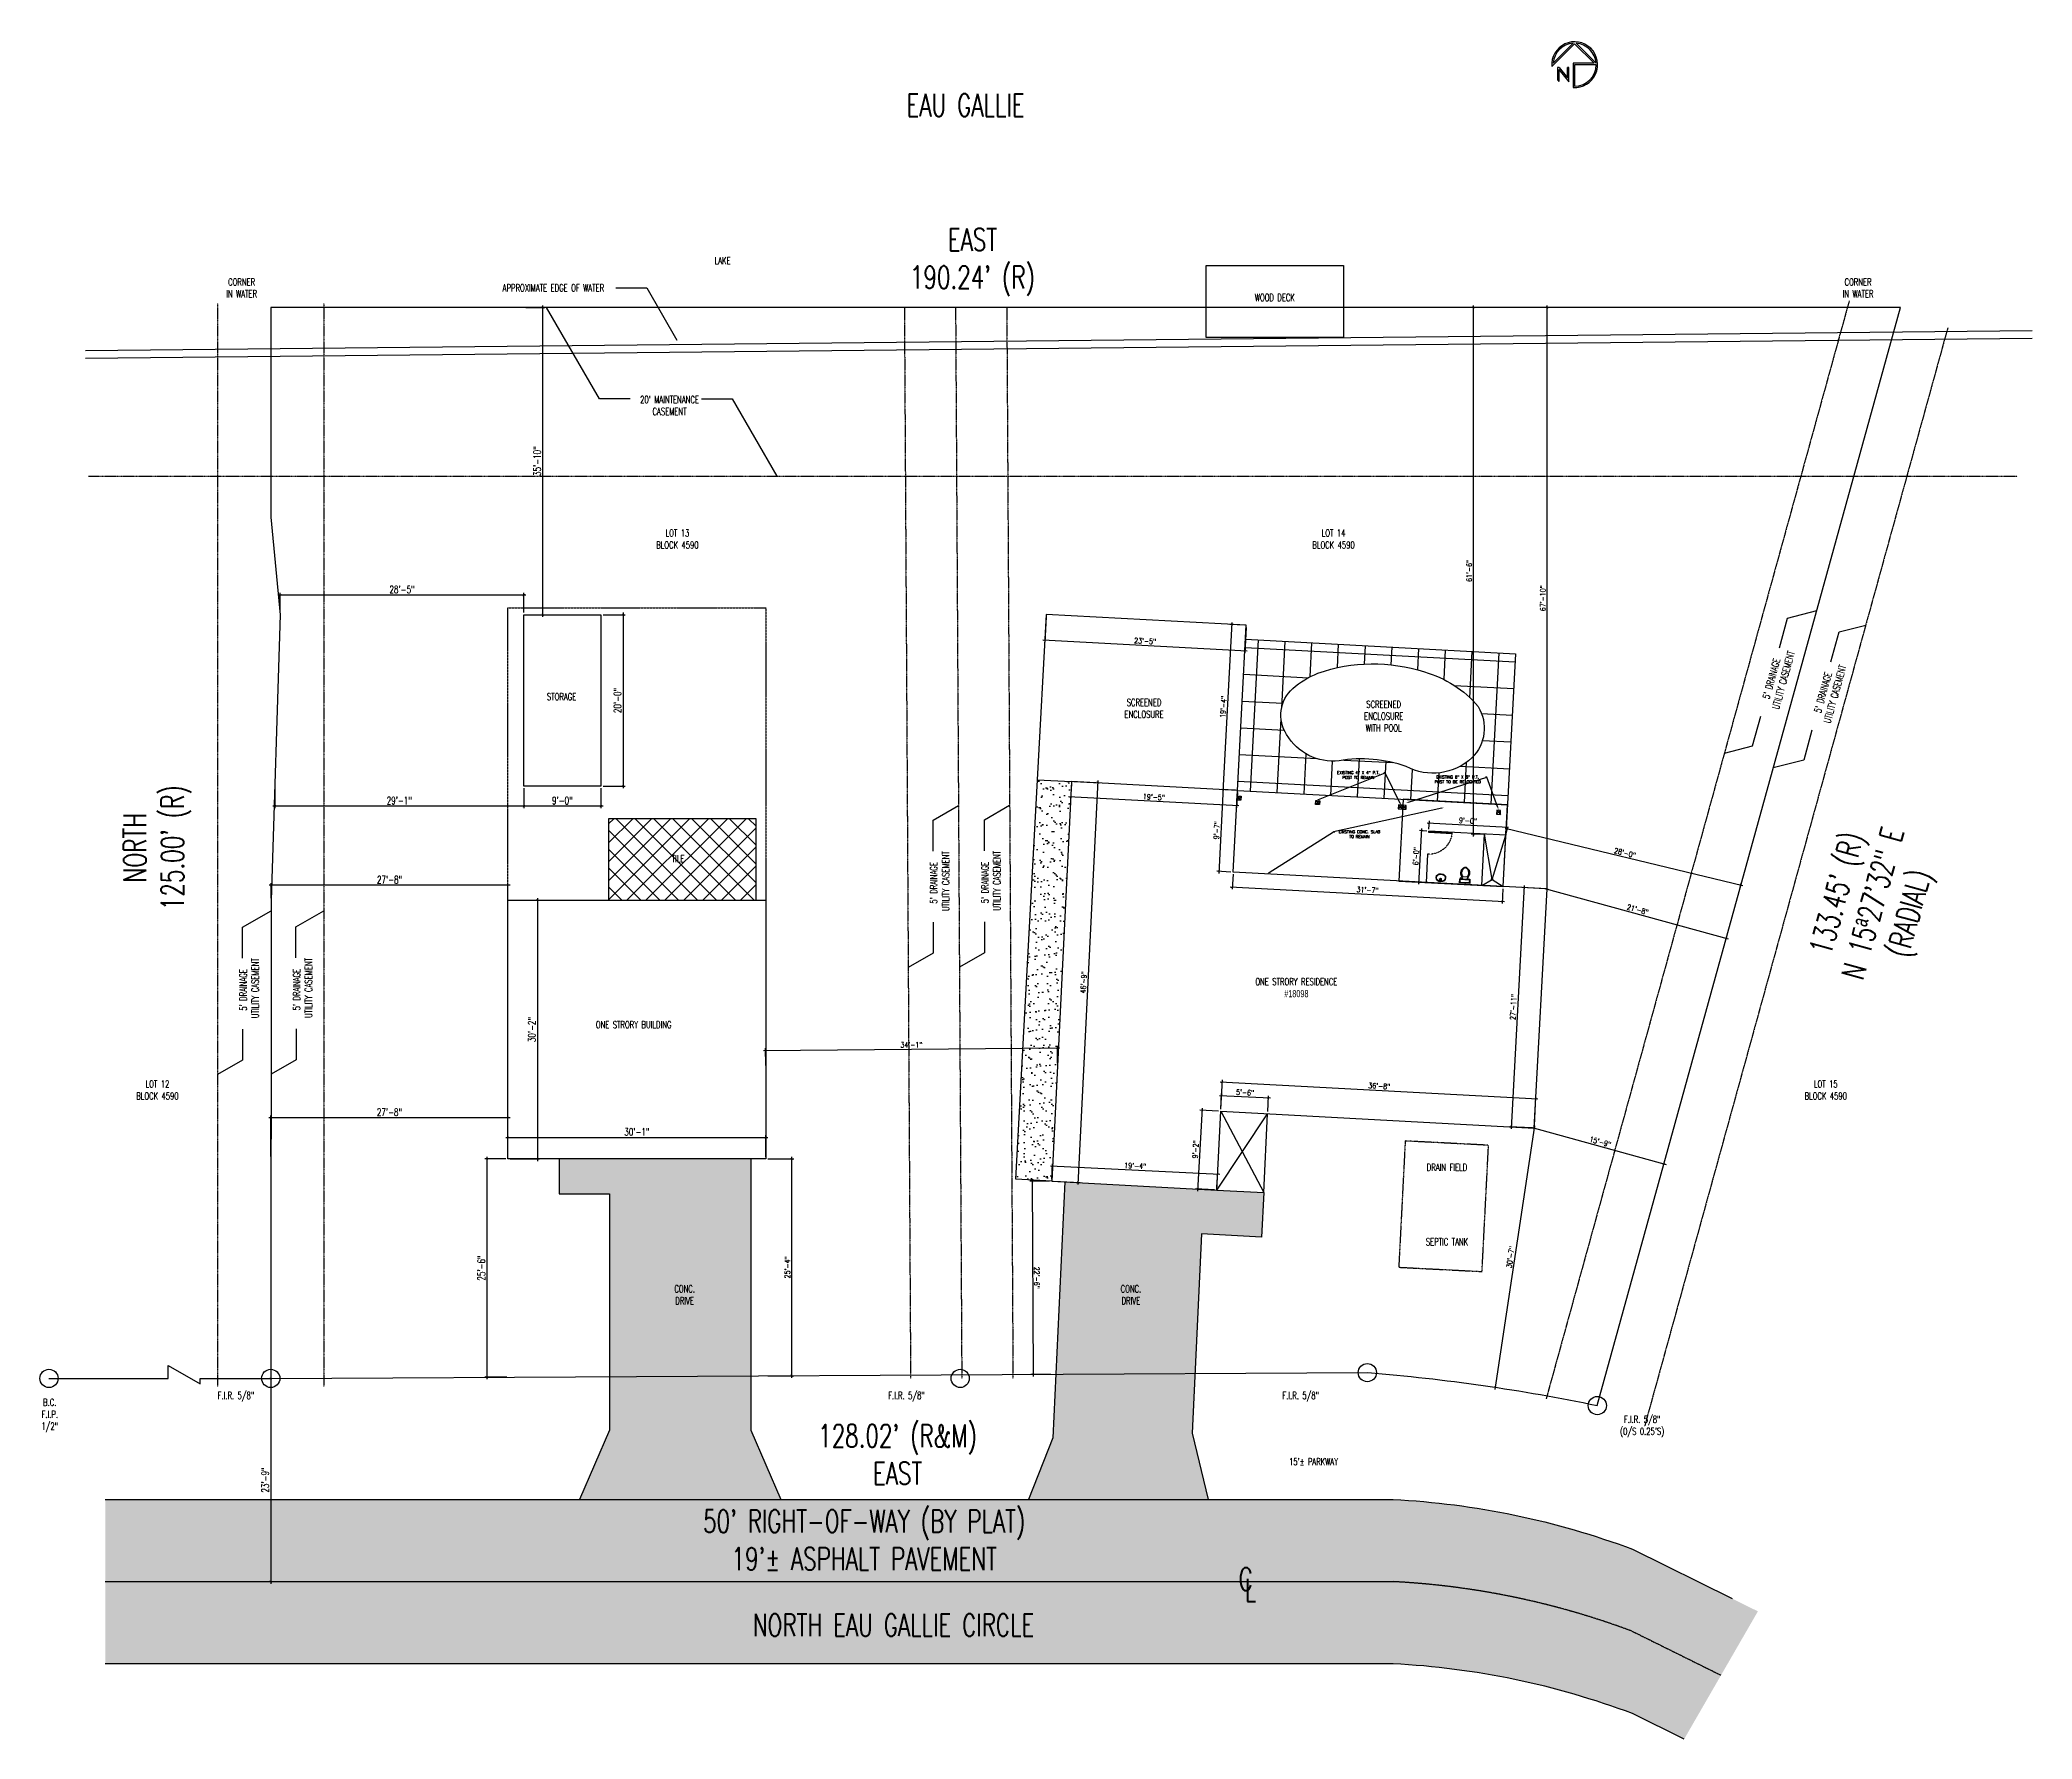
# Model space of a CAD drawing. Header units: inches. Extents: x 44047 to 46838, y -509 to 1872.
import ezdxf
from ezdxf import colors
from ezdxf.entities.mleader import LeaderData, LeaderLine
from ezdxf.math import Vec2, Vec3

# ---------------------------------------------------------------- set-up
doc = ezdxf.new("R2010")
doc.units = ezdxf.units.IN
doc.header["$LTSCALE"] = 0.5
doc.header["$MEASUREMENT"] = 0
for name, pattern in [('ACAD_ISO10W100', [18, 12, -3, 0, -3]), ('CENTER2', [1.125, 0.75, -0.125, 0.125, -0.125]), ('DASHED', [0.75, 0.5, -0.25]), ('HIDDEN', [0.375, 0.25, -0.125])]:
    doc.linetypes.add(name, pattern=pattern)
doc.layers.get('Defpoints').update_dxf_attribs({"color": 140})
for name, color, linetype in [('A-TEXT', 3, 'Continuous'), ('COM-FXT', 1, 'Continuous'), ('DIMS', 8, 'Continuous'), ('FLP-DR', 1, 'Continuous'), ('J-TEXT', 140, 'Continuous')]:
    doc.layers.add(name, color=color, linetype=linetype)
doc.layers.add('P-HANDWASH', color=1, linetype='Continuous', lineweight=13)
doc.layers.add('P-TOILET', color=1, linetype='Continuous', lineweight=13)
doc.styles.add('DimText', font='simplex.shx', dxfattribs={"width": 0.7})
doc.styles.add('RomanS', font='romans.shx')
doc.dimstyles.new('Copy of S25-T09375', dxfattribs={"dimscale": 48, "dimtxt": 0.15625, "dimasz": 0.0625, "dimexe": 0.0625, "dimexo": 0.0625, "dimgap": 0.03125, "dimtad": 1, "dimdec": 0, "dimzin": 3, "dimdsep": 46, "dimlunit": 4, "dimtxsty": 'DimText', "dimblk": 'ARCHTICK', "dimcen": 0.09375, "dimdle": 0.0625, "dimclrd": 1, "dimclre": 1, "dimclrt": 2, "dimadec": 1, "dimazin": 1, "dimtfac": 1, "dimtdec": 0, "dimtix": 1, "dimtmove": 2, "dimatfit": 3, "dimfxl": 1, "dimfrac": 1, "dimtzin": 3, "dimlwd": -1, "dimlwe": -1, "dimarcsym": 0})
doc.dimstyles.new('Copy(2) of S25-T09375', dxfattribs={"dimscale": 48, "dimtxt": 0.21875, "dimasz": 0.0625, "dimexe": 0.0625, "dimexo": 0.0625, "dimgap": 0.03125, "dimtad": 1, "dimdec": 0, "dimzin": 3, "dimdsep": 46, "dimlunit": 4, "dimtxsty": 'DimText', "dimblk": 'ARCHTICK', "dimcen": 0.09375, "dimdle": 0.0625, "dimclrd": 1, "dimclre": 1, "dimclrt": 2, "dimadec": 1, "dimazin": 1, "dimtfac": 1, "dimtdec": 0, "dimtix": 1, "dimtmove": 2, "dimatfit": 3, "dimfxl": 1, "dimfrac": 1, "dimtzin": 3, "dimlwd": -1, "dimlwe": -1, "dimarcsym": 0})

msp = doc.modelspace()

# ---------------------------------------------------------------- texts
at = {"layer": 'A-TEXT', "attachment_point": 5, "style": 'DimText'}
for s, insert, char_height in [('EAU GALLIE ', (45343.8845904699, 1780.069682836911), 31.54488057762764), ("EAST\\P190.24' (R)", (45353.46782397143, 1560.120188131389), 31.54488057762764), ('LAKE', (45003.54662332768, 1562.314939814518), 10), ('CORNER \\PIN WATER', (44329.69474277817, 1524.150191199195), 10), ('CORNER \\PIN WATER', (46594.15443096377, 1524.150191199195), 10), ('APPROXIMATE EDGE OF WATER', (44766.49399805203, 1524.150191199195), 10), ('WOOD DECK', (45777.176276802, 1510.604182874202), 10), ("20' MAINTENANCE\\PCASEMENT", (44929.17453529614, 1359.366427367026), 10), ('LOT 13\\PBLOCK 4590', (44940.19437238667, 1172.468762261444), 10), ('LOT 14\\PBLOCK 4590', (45859.37779222452, 1172.468762261444), 10), ('STORAGE', (44777.99518127667, 951.5666032151785), 10), ('SCREENED \\PENCLOSURE', (45593.90900803148, 935.1467807429726), 10), ('SCREENED \\PENCLOSURE\\PWITH POOL', (45929.6228364642, 924.2412101358641), 10), ('TILE', (44941.19796974443, 724.7566412991728), 10), ('ONE STRORY RESIDENCE\\P{\\fArial|b0|i0|c0|p34;#18098}', (45807.31476562133, 543.9112915856531), 10), ('ONE STRORY BUILDING', (44878.89577800429, 492.1882113810279), 10), ('LOT 12\\PBLOCK 4590', (44211.7946363175, 400.7290378446635), 10), ('LOT 15\\PBLOCK 4590', (46548.88477243698, 400.7290378446633), 10), ('DRAIN FIELD', (46018.31979250349, 292.2647135412553), 10), ('SEPTIC TANK', (46018.31979250349, 188.0772416483378), 10), ('CONC. \\PDRIVE', (44950.36092833011, 113.7953758564109), 10), ('CONC. \\PDRIVE', (45575.54363737727, 113.7953758564108), 10), ('\\A1;\\pxi-3,l4,t4;F.I.R.^I5/8"', (44316.77298682317, -28.89063746522861), 10), ('\\A1;\\pxi-3,l4,t4;F.I.R.^I5/8"', (45256.12907311125, -28.89063746522872), 10), ('\\A1;\\pxi-3,l4,t4;F.I.R.^I5/8"', (45808.37160444321, -28.89063746522872), 10), ('\\A1;B.C.\\PF.I.P.\\P1/2"', (44060.97819130615, -55.21863857895347), 10), ("128.02' (R&M)\\PEAST", (45248.54272989689, -110.0025089971164), 31.54488057762764), ("\\A1;15'%%P PARKWAY", (45831.32009441964, -119.9981690562994), 10), ("50' RIGHT-OF-WAY (BY PLAT)\\P19'%%P ASPHALT PAVEMENT", (45201.88953501736, -229.5657440461505), 31.54488057762764), ('NORTH EAU GALLIE CIRCLE', (45242.90298740893, -348.7544442086505), 31.54488057762764)]:
    msp.add_mtext(s, dxfattribs=dict(at, insert=insert, char_height=char_height))
for s, insert, char_height, rotation in [("5' DRAINAGE\\P UTILITY CASEMENT", (46480.85634586184, 974.6320519232434), 10, 74.562430168068), ("5' DRAINAGE\\P UTILITY CASEMENT", (46553.05121094904, 955.1247611785442), 10, 74.562430168068), ("NORTH\\P125.00' (R)", (44211.76400504398, 740.1552255083661), 31.54488057762764, 90), ('133.45\' (R)\\PN 15ª27\'32" E\\P(RADIAL)', (46619.61261718173, 660.9924325518514), 31.54488057762764, 74.56694458648094), ("5' DRAINAGE\\P UTILITY CASEMENT", (45307.65665277754, 690.776064543963), 10, 90), ("5' DRAINAGE\\P UTILITY CASEMENT", (45379.36981115262, 691.1927491411398), 10, 90), ("5' DRAINAGE\\P UTILITY CASEMENT", (44340.27631631948, 540.8135505462544), 10, 90), ("5' DRAINAGE\\P UTILITY CASEMENT", (44415.05907900478, 541.2274856994868), 10, 90)]:
    msp.add_mtext(s, dxfattribs=dict(at, insert=insert, char_height=char_height, rotation=rotation))
at = {"layer": 'A-TEXT', "insert": (46286.7338774064, -70.62349286799137), "char_height": 10, "width": 148.5016615194812, "attachment_point": 5, "style": 'DimText'}
msp.add_mtext('\\A1;\\pxi-3,l4,t4;F.I.R.^I5/8"\\P(0/S 0.25\'S)', dxfattribs=at)

# ---------------------------------------------------------------- blocks, each defined once
blk = doc.blocks.new('_ArchTick')
at = {"color": 0, "linetype": 'ByBlock', "const_width": 0.15}
blk.add_lwpolyline([(-0.5, -0.5), (0.5, 0.5)], dxfattribs=at)
blk = doc.blocks.new('*D38')
at = {"layer": 'Defpoints', "color": 0, "transparency": 16777216}
for p in [(44702.83186371177, 304.1411898162806), (44673.33683347732, -1.545651485650418), (44704.46183060909, -1.545651485650414)]:
    blk.add_point(p, dxfattribs=at)
at = {"layer": 'DIMS', "color": 1, "transparency": 16777216}
for p, q in [((44673.33683347732, 307.1411898162806), (44673.33683347732, -4.545651485650419)), ((44699.83186371177, 304.1411898162806), (44670.33683347732, 304.1411898162806)), ((44701.46183060909, -1.545651485650414), (44670.33683347732, -1.545651485650419))]:
    blk.add_line(p, q, dxfattribs=at)
at = {"layer": 'DIMS', "color": 1, "transparency": 16777216, "xscale": 3, "yscale": 3, "zscale": 3}
for p, rotation in [((44673.33683347732, 304.1411898162806), 90), ((44673.33683347732, -1.545651485650418), 270)]:
    blk.add_blockref('_ArchTick', p, dxfattribs=dict(at, rotation=rotation))
at = {"layer": 'DIMS', "color": 2, "transparency": 16777216, "insert": (44665.58683347731, 151.2977691653024), "char_height": 10.5, "attachment_point": 5, "rotation": 90, "style": 'DimText'}
blk.add_mtext('25\'-6"', dxfattribs=at)
blk = doc.blocks.new('*D48')
at = {"layer": 'Defpoints', "color": 0, "transparency": 16777216}
for p in [(44370.82752846668, 361.7519848382071), (44370.82752846668, 304.438566030544), (44702.83186371176, 304.1411898162805)]:
    blk.add_point(p, dxfattribs=at)
at = {"layer": 'DIMS', "color": 1, "transparency": 16777216}
for p, q in [((44370.82752846668, 307.438566030544), (44370.82752846668, 364.7519848382071)), ((44702.83186371176, 307.1411898162805), (44702.83186371176, 364.7519848382071)), ((44705.83186371176, 361.7519848382071), (44367.82752846668, 361.7519848382071))]:
    blk.add_line(p, q, dxfattribs=at)
at = {"layer": 'DIMS', "color": 1, "transparency": 16777216, "xscale": 3, "yscale": 3, "zscale": 3, "rotation": 180}
blk.add_blockref('_ArchTick', (44370.82752846668, 361.7519848382071), dxfattribs=at)
at = {"layer": 'DIMS', "color": 1, "transparency": 16777216, "xscale": 3, "yscale": 3, "zscale": 3}
blk.add_blockref('_ArchTick', (44702.83186371176, 361.7519848382071), dxfattribs=at)
at = {"layer": 'DIMS', "color": 2, "transparency": 16777216, "insert": (44536.82969608922, 369.5019848382071), "char_height": 10.5, "attachment_point": 5, "style": 'DimText'}
blk.add_mtext('27\'-8"', dxfattribs=at)
blk = doc.blocks.new('*D49')
at = {"layer": 'Defpoints', "color": 0, "transparency": 16777216}
for p in [(44702.83186371177, 666.5411898162822), (44702.83186371177, 304.1411898162808), (44743.98421372507, 304.1411898162808)]:
    blk.add_point(p, dxfattribs=at)
at = {"layer": 'DIMS', "color": 1, "transparency": 16777216}
for p, q in [((44705.83186371177, 666.5411898162822), (44746.98421372507, 666.5411898162822)), ((44743.98421372507, 669.5411898162822), (44743.98421372507, 301.1411898162808)), ((44705.83186371177, 304.1411898162808), (44746.98421372507, 304.1411898162808))]:
    blk.add_line(p, q, dxfattribs=at)
at = {"layer": 'DIMS', "color": 1, "transparency": 16777216, "xscale": 3, "yscale": 3, "zscale": 3}
for p, rotation in [((44743.98421372507, 666.5411898162822), 90), ((44743.98421372507, 304.1411898162808), 270)]:
    blk.add_blockref('_ArchTick', p, dxfattribs=dict(at, rotation=rotation))
at = {"layer": 'DIMS', "color": 2, "transparency": 16777216, "insert": (44736.23421372506, 485.3411898162688), "char_height": 10.5, "attachment_point": 5, "rotation": 90, "style": 'DimText'}
blk.add_mtext('30\'-2"', dxfattribs=at)
blk = doc.blocks.new('*D50')
at = {"layer": 'Defpoints', "color": 0, "transparency": 16777216}
for p in [(45064.03186371175, 334.2145646498102), (44702.83186371176, 304.1411898162805), (45064.03186371175, 304.1411898162805)]:
    blk.add_point(p, dxfattribs=at)
at = {"layer": 'DIMS', "color": 1, "transparency": 16777216}
for p, q in [((44702.83186371176, 307.1411898162805), (44702.83186371176, 337.2145646498102)), ((45064.03186371175, 307.1411898162805), (45064.03186371175, 337.2145646498102)), ((44699.83186371176, 334.2145646498102), (45067.03186371175, 334.2145646498102))]:
    blk.add_line(p, q, dxfattribs=at)
at = {"layer": 'DIMS', "color": 1, "transparency": 16777216, "xscale": 3, "yscale": 3, "zscale": 3, "rotation": 180}
blk.add_blockref('_ArchTick', (44702.83186371176, 334.2145646498102), dxfattribs=at)
at = {"layer": 'DIMS', "color": 1, "transparency": 16777216, "xscale": 3, "yscale": 3, "zscale": 3}
blk.add_blockref('_ArchTick', (45064.03186371175, 334.2145646498102), dxfattribs=at)
at = {"layer": 'DIMS', "color": 2, "transparency": 16777216, "insert": (44883.43186371175, 341.9645646498102), "char_height": 10.5, "attachment_point": 5, "style": 'DimText'}
blk.add_mtext('30\'-1"', dxfattribs=at)
blk = doc.blocks.new('*D51')
at = {"layer": 'Defpoints', "color": 0, "transparency": 16777216}
for p in [(44371.15186371176, 687.403734054431), (44371.15186371176, 666.541189816282), (44702.83186371176, 666.541189816282)]:
    blk.add_point(p, dxfattribs=at)
at = {"layer": 'DIMS', "color": 1, "transparency": 16777216}
for p, q in [((44705.83186371176, 687.403734054431), (44368.15186371176, 687.403734054431)), ((44371.15186371176, 669.541189816282), (44371.15186371176, 690.403734054431)), ((44702.83186371176, 669.541189816282), (44702.83186371176, 690.403734054431))]:
    blk.add_line(p, q, dxfattribs=at)
at = {"layer": 'DIMS', "color": 1, "transparency": 16777216, "xscale": 3, "yscale": 3, "zscale": 3, "rotation": 180}
blk.add_blockref('_ArchTick', (44371.15186371176, 687.403734054431), dxfattribs=at)
at = {"layer": 'DIMS', "color": 1, "transparency": 16777216, "xscale": 3, "yscale": 3, "zscale": 3}
blk.add_blockref('_ArchTick', (44702.83186371176, 687.403734054431), dxfattribs=at)
at = {"layer": 'DIMS', "color": 2, "transparency": 16777216, "insert": (44536.99186371175, 695.153734054431), "char_height": 10.5, "attachment_point": 5, "style": 'DimText'}
blk.add_mtext('27\'-8"', dxfattribs=at)
blk = doc.blocks.new('*D62')
at = {"layer": 'Defpoints', "color": 0, "transparency": 16777216}
for p in [(44376.23849002918, 826.2476695942423), (44725.04245236483, 826.2476695942423), (44376.23849002918, 798.2650706838758)]:
    blk.add_point(p, dxfattribs=at)
at = {"layer": 'DIMS', "color": 1, "transparency": 16777216}
for p, q in [((44376.23849002918, 823.2476695942423), (44376.23849002918, 795.2650706838758)), ((44725.04245236483, 823.2476695942423), (44725.04245236483, 795.2650706838758)), ((44728.04245236483, 798.2650706838758), (44373.23849002918, 798.2650706838758))]:
    blk.add_line(p, q, dxfattribs=at)
at = {"layer": 'DIMS', "color": 1, "transparency": 16777216, "xscale": 3, "yscale": 3, "zscale": 3, "rotation": 180}
blk.add_blockref('_ArchTick', (44376.23849002918, 798.2650706838758), dxfattribs=at)
at = {"layer": 'DIMS', "color": 1, "transparency": 16777216, "xscale": 3, "yscale": 3, "zscale": 3}
blk.add_blockref('_ArchTick', (44725.04245236483, 798.2650706838758), dxfattribs=at)
at = {"layer": 'DIMS', "color": 2, "transparency": 16777216, "insert": (44550.64047119701, 806.0150706838758), "char_height": 10.5, "attachment_point": 5, "style": 'DimText'}
blk.add_mtext('29\'-1"', dxfattribs=at)
blk = doc.blocks.new('*D63')
at = {"layer": 'Defpoints', "color": 0, "transparency": 16777216}
for p in [(44833.04245236485, 1066.247669594243), (44833.04245236485, 826.2476695942428), (44864.13495394167, 826.2476695942428)]:
    blk.add_point(p, dxfattribs=at)
at = {"layer": 'DIMS', "color": 1, "transparency": 16777216}
for p, q in [((44836.04245236485, 1066.247669594243), (44867.13495394167, 1066.247669594243)), ((44864.13495394167, 1069.247669594243), (44864.13495394167, 823.2476695942428)), ((44836.04245236485, 826.2476695942428), (44867.13495394167, 826.2476695942428))]:
    blk.add_line(p, q, dxfattribs=at)
at = {"layer": 'DIMS', "color": 1, "transparency": 16777216, "xscale": 3, "yscale": 3, "zscale": 3}
for p, rotation in [((44864.13495394167, 1066.247669594243), 90), ((44864.13495394167, 826.2476695942428), 270)]:
    blk.add_blockref('_ArchTick', p, dxfattribs=dict(at, rotation=rotation))
at = {"layer": 'DIMS', "color": 2, "transparency": 16777216, "insert": (44856.38495394166, 946.2476695942298), "char_height": 10.5, "attachment_point": 5, "rotation": 90, "style": 'DimText'}
blk.add_mtext('20\'-0"', dxfattribs=at)
blk = doc.blocks.new('*D64')
at = {"layer": 'Defpoints', "color": 0, "transparency": 16777216}
for p in [(44725.04245236483, 826.2476695942423), (44833.04245236483, 826.2476695942423), (44725.04245236483, 798.2650706838758)]:
    blk.add_point(p, dxfattribs=at)
at = {"layer": 'DIMS', "color": 1, "transparency": 16777216}
for p, q in [((44725.04245236483, 823.2476695942423), (44725.04245236483, 795.2650706838758)), ((44833.04245236483, 823.2476695942423), (44833.04245236483, 795.2650706838758)), ((44836.04245236483, 798.2650706838758), (44722.04245236483, 798.2650706838758))]:
    blk.add_line(p, q, dxfattribs=at)
at = {"layer": 'DIMS', "color": 1, "transparency": 16777216, "xscale": 3, "yscale": 3, "zscale": 3, "rotation": 180}
blk.add_blockref('_ArchTick', (44725.04245236483, 798.2650706838758), dxfattribs=at)
at = {"layer": 'DIMS', "color": 1, "transparency": 16777216, "xscale": 3, "yscale": 3, "zscale": 3}
blk.add_blockref('_ArchTick', (44833.04245236483, 798.2650706838758), dxfattribs=at)
at = {"layer": 'DIMS', "color": 2, "transparency": 16777216, "insert": (44779.04245236483, 806.0150706838758), "char_height": 10.5, "attachment_point": 5, "style": 'DimText'}
blk.add_mtext('9\'-0"', dxfattribs=at)
blk = doc.blocks.new('*D65')
at = {"layer": 'Defpoints', "color": 0, "transparency": 16777216}
for p in [(44383.88245236483, 1093.947496391862), (44383.88245236483, 1066.247669594242), (44725.04245236483, 1066.247669594242)]:
    blk.add_point(p, dxfattribs=at)
at = {"layer": 'DIMS', "color": 1, "transparency": 16777216}
for p, q in [((44728.04245236483, 1093.947496391862), (44380.88245236483, 1093.947496391862)), ((44383.88245236483, 1069.247669594242), (44383.88245236483, 1096.947496391862)), ((44725.04245236483, 1069.247669594242), (44725.04245236483, 1096.947496391862))]:
    blk.add_line(p, q, dxfattribs=at)
at = {"layer": 'DIMS', "color": 1, "transparency": 16777216, "xscale": 3, "yscale": 3, "zscale": 3, "rotation": 180}
blk.add_blockref('_ArchTick', (44383.88245236483, 1093.947496391862), dxfattribs=at)
at = {"layer": 'DIMS', "color": 1, "transparency": 16777216, "xscale": 3, "yscale": 3, "zscale": 3}
blk.add_blockref('_ArchTick', (44725.04245236483, 1093.947496391862), dxfattribs=at)
at = {"layer": 'DIMS', "color": 2, "transparency": 16777216, "insert": (44554.46245236483, 1101.697496391862), "char_height": 10.5, "attachment_point": 5, "style": 'DimText'}
blk.add_mtext('28\'-5"', dxfattribs=at)
blk = doc.blocks.new('*D66')
at = {"layer": 'Defpoints', "color": 0, "transparency": 16777216}
for p in [(44725.04245236485, 1496.673891788083), (44751.59828009944, 1496.673891788083), (44725.04245236485, 1066.247669594243)]:
    blk.add_point(p, dxfattribs=at)
at = {"layer": 'DIMS', "color": 1, "transparency": 16777216}
for p, q in [((44728.04245236485, 1496.673891788083), (44754.59828009944, 1496.673891788083)), ((44751.59828009944, 1063.247669594243), (44751.59828009944, 1499.673891788083)), ((44728.04245236485, 1066.247669594243), (44754.59828009944, 1066.247669594243))]:
    blk.add_line(p, q, dxfattribs=at)
at = {"layer": 'DIMS', "color": 1, "transparency": 16777216, "xscale": 3, "yscale": 3, "zscale": 3}
for p, rotation in [((44751.59828009944, 1496.673891788083), 90), ((44751.59828009944, 1066.247669594243), 270)]:
    blk.add_blockref('_ArchTick', p, dxfattribs=dict(at, rotation=rotation))
at = {"layer": 'DIMS', "color": 2, "transparency": 16777216, "insert": (44743.84828009943, 1281.46078069115), "char_height": 10.5, "attachment_point": 5, "rotation": 90, "style": 'DimText'}
blk.add_mtext('35\'-10"', dxfattribs=at)
blk = doc.blocks.new('*D42')
at = {"layer": 'Defpoints', "color": 0, "transparency": 16777216}
for p in [(45456.79321037421, 1066.535599514355), (45737.1913107494, 1051.51743364806), (45735.28897083527, 1015.999614565712)]:
    blk.add_point(p, dxfattribs=at)
at = {"layer": 'DIMS', "color": 1, "transparency": 16777216}
for p, q in [((45456.63275988418, 1063.539893313765), (45454.73041997006, 1028.022074231417)), ((45737.03086025937, 1048.52172744747), (45735.12852034525, 1013.003908365122)), ((45451.89516425949, 1031.178230922032), (45738.28467703586, 1015.839164075687))]:
    blk.add_line(p, q, dxfattribs=at)
at = {"layer": 'DIMS', "color": 1, "transparency": 16777216, "xscale": 3, "yscale": 3, "zscale": 3}
for p, rotation in [((45454.89087046008, 1031.017780432007), 176.9341585486259), ((45735.28897083527, 1015.999614565712), 356.9341585486259)]:
    blk.add_blockref('_ArchTick', p, dxfattribs=dict(at, rotation=rotation))
at = {"layer": 'DIMS', "color": 2, "transparency": 16777216, "insert": (45595.40891150284, 1029.464446730984), "char_height": 7.5, "attachment_point": 5, "rotation": 356.9341585486259, "style": 'DimText'}
blk.add_mtext('23\'-5"', dxfattribs=at)
blk = doc.blocks.new('*D43')
at = {"layer": 'Defpoints', "color": 0, "transparency": 16777216}
for p in [(45717.17305589424, 1052.589614491532), (45737.1913107494, 1051.51743364806), (45724.80453291949, 820.2489149625435)]:
    blk.add_point(p, dxfattribs=at)
at = {"layer": 'DIMS', "color": 1, "transparency": 16777216}
for p, q in [((45704.62582757431, 818.3253896054266), (45717.33350638426, 1055.585320692122)), ((45734.1956045488, 1051.677884138084), (45714.17734969365, 1052.750064981557)), ((45721.8088267189, 820.4093654525682), (45701.79057186376, 821.481546296041))]:
    blk.add_line(p, q, dxfattribs=at)
at = {"layer": 'DIMS', "color": 1, "transparency": 16777216, "xscale": 3, "yscale": 3, "zscale": 3}
for p, rotation in [((45717.17305589424, 1052.589614491532), 86.93415854862526), ((45704.78627806434, 821.3210958060163), 266.9341585486252)]:
    blk.add_blockref('_ArchTick', p, dxfattribs=dict(at, rotation=rotation))
at = {"layer": 'DIMS', "color": 2, "transparency": 16777216, "insert": (45705.02391774717, 937.2743460039537), "char_height": 7.5, "attachment_point": 5, "rotation": 86.93415854862526, "style": 'DimText'}
blk.add_mtext('19\'-4"', dxfattribs=at)
blk = doc.blocks.new('*D44')
at = {"layer": 'Defpoints', "color": 0, "transparency": 16777216}
for p in [(45724.80453291951, 820.2489149625435), (45698.65706934551, 706.8851189434899), (45718.67532420057, 705.8129381000217)]:
    blk.add_point(p, dxfattribs=at)
at = {"layer": 'DIMS', "color": 1, "transparency": 16777216}
for p, q in [((45704.94672855447, 824.3168020066014), (45698.49661885548, 703.8894127429003)), ((45721.80882671892, 820.4093654525682), (45701.79057186385, 821.4815462960364)), ((45715.67961799999, 705.9733885900464), (45695.66136314491, 707.0455694335146))]:
    blk.add_line(p, q, dxfattribs=at)
at = {"layer": 'DIMS', "color": 1, "transparency": 16777216, "xscale": 3, "yscale": 3, "zscale": 3}
for p, rotation in [((45704.78627806444, 821.3210958060117), 86.93415854862627), ((45698.65706934551, 706.8851189434899), 266.9341585486263)]:
    blk.add_blockref('_ArchTick', p, dxfattribs=dict(at, rotation=rotation))
at = {"layer": 'DIMS', "color": 2, "transparency": 16777216, "insert": (45695.76592447285, 764.4220982299125), "char_height": 7.5, "attachment_point": 5, "rotation": 86.93415854862629, "style": 'DimText'}
blk.add_mtext('9\'-7"', dxfattribs=at)
blk = doc.blocks.new('*D52')
at = {"layer": 'Defpoints', "color": 0, "transparency": 16777216}
for p in [(45718.67532420056, 705.8129381000217), (46096.84658544625, 685.5580265308877), (46095.73372698023, 664.7802962383416)]:
    blk.add_point(p, dxfattribs=at)
at = {"layer": 'DIMS', "color": 1, "transparency": 16777216}
for p, q in [((45718.51487371053, 702.817231899432), (45717.40201524452, 682.039501606886)), ((45714.56675953395, 685.1956582974999), (46098.72943318082, 664.6198457483174)), ((46096.68613495622, 682.562320330298), (46095.57327649021, 661.784590037752))]:
    blk.add_line(p, q, dxfattribs=at)
at = {"layer": 'DIMS', "color": 1, "transparency": 16777216, "xscale": 3, "yscale": 3, "zscale": 3}
for p, rotation in [((45717.56246573454, 685.0352078074757), 176.9341585486266), ((46095.73372698023, 664.7802962383416), 356.9341585486266)]:
    blk.add_blockref('_ArchTick', p, dxfattribs=dict(at, rotation=rotation))
at = {"layer": 'DIMS', "color": 2, "transparency": 16777216, "insert": (45906.96708721255, 680.863501255033), "char_height": 7.5, "attachment_point": 5, "rotation": 356.9341585486266, "style": 'DimText'}
blk.add_mtext('31\'-7"', dxfattribs=at)
blk = doc.blocks.new('*D53')
at = {"layer": 'Defpoints', "color": 0, "transparency": 16777216}
for p in [(45491.18540722548, 811.1852878106556), (45492.33773175375, 832.6998729884472), (45724.80453291949, 820.248914962544)]:
    blk.add_point(p, dxfattribs=at)
at = {"layer": 'DIMS', "color": 1, "transparency": 16777216}
for p, q in [((45726.64791459181, 798.5738792947277), (45488.18970102489, 811.3457383006803)), ((45492.17728126373, 829.7041667878575), (45491.02495673545, 808.1895816100659)), ((45724.64408242947, 817.2532087619543), (45723.4917579012, 795.7386235841627))]:
    blk.add_line(p, q, dxfattribs=at)
at = {"layer": 'DIMS', "color": 1, "transparency": 16777216, "xscale": 3, "yscale": 3, "zscale": 3}
for p, rotation in [((45491.18540722548, 811.1852878106556), 176.9341585486256), ((45723.65220839122, 798.7343297847524), 356.9341585486256)]:
    blk.add_blockref('_ArchTick', p, dxfattribs=dict(at, rotation=rotation))
at = {"layer": 'DIMS', "color": 2, "transparency": 16777216, "insert": (45607.73779866351, 810.9155580298288), "char_height": 7.5, "attachment_point": 5, "rotation": 356.93415854862565, "style": 'DimText'}
blk.add_mtext('19\'-5"', dxfattribs=at)
blk = doc.blocks.new('*D54')
at = {"layer": 'Defpoints', "color": 0, "transparency": 16777216}
for p in [(45492.34733671352, 832.8939042544339), (45464.63066832055, 272.9852326261389), (45501.3204717734, 271.1690094325445)]:
    blk.add_point(p, dxfattribs=at)
at = {"layer": 'DIMS', "color": 1, "transparency": 16777216}
for p, q in [((45495.34366776471, 832.7455795037208), (45532.03347121756, 830.9293563101264)), ((45529.18546491709, 834.0740121120293), (45501.17214702269, 268.1726783813542)), ((45467.62699937174, 272.8369078754258), (45504.31680282459, 271.0206846818314))]:
    blk.add_line(p, q, dxfattribs=at)
at = {"layer": 'DIMS', "color": 1, "transparency": 16777216, "xscale": 3, "yscale": 3, "zscale": 3}
for p, rotation in [((45529.03714016637, 831.0776810608395), 87.16605054410567), ((45501.3204717734, 271.1690094325445), 267.1660505441057)]:
    blk.add_blockref('_ArchTick', p, dxfattribs=dict(at, rotation=rotation))
at = {"layer": 'DIMS', "color": 2, "transparency": 16777216, "insert": (45509.22181447526, 551.4182289772757), "char_height": 7.5, "attachment_point": 5, "rotation": 87.16605054410572, "style": 'DimText'}
blk.add_mtext('46\'-9"', dxfattribs=at)
blk = doc.blocks.new('*D55')
at = {"layer": 'Defpoints', "color": 0, "transparency": 16777216}
for p in [(45696.99323138961, 282.6994132813552), (45464.63066832054, 272.9852326261389), (45695.94553093687, 261.534655654616)]:
    blk.add_point(p, dxfattribs=at)
at = {"layer": 'DIMS', "color": 1, "transparency": 16777216}
for p, q in [((45462.68203772209, 294.2983150035911), (45699.9895624408, 282.5510885306421)), ((45464.77899307125, 275.9815636773287), (45465.82669352399, 297.1463213040679)), ((45696.09385568758, 264.5309867058058), (45697.14155614032, 285.695744332545))]:
    blk.add_line(p, q, dxfattribs=at)
at = {"layer": 'DIMS', "color": 1, "transparency": 16777216, "xscale": 3, "yscale": 3, "zscale": 3}
for p, rotation in [((45465.67836877327, 294.1499902528781), 177.1660505441052), ((45696.99323138961, 282.6994132813552), 357.1660505441052)]:
    blk.add_blockref('_ArchTick', p, dxfattribs=dict(at, rotation=rotation))
at = {"layer": 'DIMS', "color": 2, "transparency": 16777216, "insert": (45581.63068381203, 294.3816932617447), "char_height": 7.5, "attachment_point": 5, "rotation": 357.1660505441052, "style": 'DimText'}
blk.add_mtext('19\'-4"', dxfattribs=at)
blk = doc.blocks.new('*D56')
at = {"layer": 'Defpoints', "color": 0, "transparency": 16777216}
for p in [(45701.35735560892, 370.8597563575172), (45669.03689236428, 262.0402271306048), (45695.44065291715, 260.6230655665654)]:
    blk.add_point(p, dxfattribs=at)
at = {"layer": 'DIMS', "color": 1, "transparency": 16777216}
for p, q in [((45675.11438177914, 375.2726060945274), (45668.87610564119, 259.0445389576339)), ((45698.36166743595, 371.0205430806081), (45671.95790688308, 372.437704644648)), ((45692.44496474419, 260.7838522896564), (45666.04120419132, 262.2010138536962))]:
    blk.add_line(p, q, dxfattribs=at)
at = {"layer": 'DIMS', "color": 1, "transparency": 16777216, "xscale": 3, "yscale": 3, "zscale": 3}
for p, rotation in [((45674.95359505605, 372.2769179215566), 86.92772774656687), ((45669.03689236428, 262.0402271306048), 266.9277277465669)]:
    blk.add_blockref('_ArchTick', p, dxfattribs=dict(at, rotation=rotation))
at = {"layer": 'DIMS', "color": 2, "transparency": 16777216, "insert": (45666.03953031867, 317.4782318446105), "char_height": 7.5, "attachment_point": 5, "rotation": 86.92772774656684, "style": 'DimText'}
blk.add_mtext('9\'-2"', dxfattribs=at)
blk = doc.blocks.new('*D57')
at = {"layer": 'Defpoints', "color": 0, "transparency": 16777216}
for p in [(45701.35735560892, 370.8597563575172), (45766.95053276722, 367.6127547798333), (45768.04095715357, 389.6405851460322)]:
    blk.add_point(p, dxfattribs=at)
at = {"layer": 'DIMS', "color": 1, "transparency": 16777216}
for p, q in [((45699.45144894408, 393.0359114744283), (45771.03728820476, 389.4922603953196)), ((45701.50568035964, 373.856087408707), (45702.59610474599, 395.883917774906)), ((45767.09885751793, 370.6090858310231), (45768.18928190428, 392.6369161972225))]:
    blk.add_line(p, q, dxfattribs=at)
at = {"layer": 'DIMS', "color": 1, "transparency": 16777216, "xscale": 3, "yscale": 3, "zscale": 3}
for p, rotation in [((45702.44777999528, 392.8875867237157), 177.1660505441089), ((45768.04095715357, 389.6405851460322), 357.1660505441089)]:
    blk.add_blockref('_ArchTick', p, dxfattribs=dict(at, rotation=rotation))
at = {"layer": 'DIMS', "color": 2, "transparency": 16777216, "insert": (45735.53925230502, 397.2210774295017), "char_height": 7.5, "attachment_point": 5, "rotation": 357.16605054410894, "style": 'DimText'}
blk.add_mtext('5\'-6"', dxfattribs=at)
blk = doc.blocks.new('*D58')
at = {"layer": 'Defpoints', "color": 0, "transparency": 16777216}
for p in [(45701.35735560892, 370.8597563575163), (46142.70927347284, 388.4635246029443), (46140.50662966238, 347.338852938512)]:
    blk.add_point(p, dxfattribs=at)
at = {"layer": 'DIMS', "color": 1, "transparency": 16777216}
for p, q in [((45700.56429321878, 412.1448785119733), (46145.70497967343, 388.3030741129201)), ((45701.51780609895, 373.855462558106), (45703.7204499094, 414.9801342225387)), ((46140.66708015241, 350.3345591391017), (46142.86972396286, 391.459230803534))]:
    blk.add_line(p, q, dxfattribs=at)
at = {"layer": 'DIMS', "color": 1, "transparency": 16777216, "xscale": 3, "yscale": 3, "zscale": 3}
for p, rotation in [((45703.55999941938, 411.984428021949), 176.9341585486263), ((46142.70927347284, 388.4635246029443), 356.9341585486263)]:
    blk.add_blockref('_ArchTick', p, dxfattribs=dict(at, rotation=rotation))
at = {"layer": 'DIMS', "color": 2, "transparency": 16777216, "insert": (45923.45362730128, 406.1797255445713), "char_height": 7.5, "attachment_point": 5, "rotation": 356.93415854862627, "style": 'DimText'}
blk.add_mtext('36\'-8"', dxfattribs=at)
blk = doc.blocks.new('*D59')
at = {"layer": 'Defpoints', "color": 0, "transparency": 16777216}
for p in [(46158.44499444712, 682.2588061644278), (46108.22203730321, 349.0680207264777), (46140.50662966238, 347.338852938512)]:
    blk.add_point(p, dxfattribs=at)
at = {"layer": 'DIMS', "color": 1, "transparency": 16777216}
for p, q in [((46126.32085257797, 686.9836801529832), (46108.06158681319, 346.072314525888)), ((46155.44928824653, 682.419256654452), (46123.16469588735, 684.1484244424182)), ((46137.51092346179, 347.4993034285362), (46105.22633110262, 349.2284712165024))]:
    blk.add_line(p, q, dxfattribs=at)
at = {"layer": 'DIMS', "color": 1, "transparency": 16777216, "xscale": 3, "yscale": 3, "zscale": 3}
for p, rotation in [((46126.16040208795, 683.9879739523935), 86.93415854862693), ((46108.22203730321, 349.0680207264777), 266.9341585486269)]:
    blk.add_blockref('_ArchTick', p, dxfattribs=dict(at, rotation=rotation))
at = {"layer": 'DIMS', "color": 2, "transparency": 16777216, "insert": (46111.23547046346, 516.8469881946125), "char_height": 7.5, "attachment_point": 5, "rotation": 86.9341585486269, "style": 'DimText'}
blk.add_mtext('27\'-11"', dxfattribs=at)
blk = doc.blocks.new('*D60')
at = {"layer": 'Defpoints', "color": 0, "transparency": 16777216}
for p in [(46140.50662966238, 347.338852938512), (46322.28491253169, 297.1559246201978), (46322.28491253169, 297.1559246201959)]:
    blk.add_point(p, dxfattribs=at)
at = {"layer": 'DIMS', "color": 1, "transparency": 16777216}
blk.add_line((46137.61480354953, 348.1371897928366), (46325.17673864454, 296.3575877658695), dxfattribs=at)
at = {"layer": 'DIMS', "color": 1, "transparency": 16777216, "xscale": 3, "yscale": 3, "zscale": 3}
for p, rotation in [((46140.50662966238, 347.3388529385102), 164.5669445864822), ((46322.28491253169, 297.1559246201959), 344.5669445864821)]:
    blk.add_blockref('_ArchTick', p, dxfattribs=dict(at, rotation=rotation))
at = {"layer": 'DIMS', "color": 2, "transparency": 16777216, "insert": (46232.98294079552, 327.9966145037306), "char_height": 7.5, "attachment_point": 5, "rotation": 344.5669445864821, "style": 'DimText'}
blk.add_mtext('15\'-9"', dxfattribs=at)
blk = doc.blocks.new('*D61')
at = {"layer": 'Defpoints', "color": 0, "transparency": 16777216}
for p in [(46158.44499444712, 682.2588061644237), (46409.46783194743, 612.9597630570861), (46409.46783194743, 612.9597630570843)]:
    blk.add_point(p, dxfattribs=at)
at = {"layer": 'DIMS', "color": 1, "transparency": 16777216}
blk.add_line((46155.55316833426, 683.0571430187501), (46412.35965806029, 612.1614262027579), dxfattribs=at)
at = {"layer": 'DIMS', "color": 1, "transparency": 16777216, "xscale": 3, "yscale": 3, "zscale": 3}
for p, rotation in [((46158.44499444712, 682.2588061644237), 164.566944586482), ((46409.46783194743, 612.9597630570843), 344.5669445864821)]:
    blk.add_blockref('_ArchTick', p, dxfattribs=dict(at, rotation=rotation))
at = {"layer": 'DIMS', "color": 2, "transparency": 16777216, "insert": (46285.54358289576, 653.3585103351288), "char_height": 7.5, "attachment_point": 5, "rotation": 344.56694458648207, "style": 'DimText'}
blk.add_mtext('21\'-8"', dxfattribs=at)
blk = doc.blocks.new('*D39')
at = {"layer": 'Defpoints', "color": 0, "transparency": 16777216}
for p in [(46158.44499444713, 1496.673891788083), (46158.44499444721, 1496.673891788083), (46158.44499444713, 682.2588061644276)]:
    blk.add_point(p, dxfattribs=at)
at = {"layer": 'DIMS', "color": 1, "transparency": 16777216}
blk.add_line((46158.44499444721, 679.2588061644276), (46158.44499444721, 1499.673891788083), dxfattribs=at)
at = {"layer": 'DIMS', "color": 1, "transparency": 16777216, "xscale": 3, "yscale": 3, "zscale": 3}
for p, rotation in [((46158.44499444721, 1496.673891788083), 90), ((46158.44499444721, 682.2588061644276), 270)]:
    blk.add_blockref('_ArchTick', p, dxfattribs=dict(at, rotation=rotation))
at = {"layer": 'DIMS', "color": 2, "transparency": 16777216, "insert": (46152.48070873292, 1089.466348976242), "char_height": 7.5, "attachment_point": 5, "rotation": 90, "style": 'DimText'}
blk.add_mtext('67\'-10"', dxfattribs=at)
blk = doc.blocks.new('*D40')
at = {"layer": 'Defpoints', "color": 0, "transparency": 16777216}
for p in [(46140.50662966237, 347.3388529385129), (46085.87890991435, -15.69962033948104), (46085.87890991431, -15.69962033947468)]:
    blk.add_point(p, dxfattribs=at)
at = {"layer": 'DIMS', "color": 1, "transparency": 16777216}
blk.add_line((46140.95302514966, 350.3054555524359), (46085.43251442698, -18.6662229533913), dxfattribs=at)
at = {"layer": 'DIMS', "color": 1, "transparency": 16777216, "xscale": 3, "yscale": 3, "zscale": 3}
for p, rotation in [((46140.50662966233, 347.3388529385193), 81.44269594354611), ((46085.87890991431, -15.69962033947468), 261.4426959435461)]:
    blk.add_blockref('_ArchTick', p, dxfattribs=dict(at, rotation=rotation))
at = {"layer": 'DIMS', "color": 2, "transparency": 16777216, "insert": (46107.29488125828, 166.7070930421824), "char_height": 7.5, "attachment_point": 5, "rotation": 81.44269594354611, "style": 'DimText'}
blk.add_mtext('30\'-7"', dxfattribs=at)
blk = doc.blocks.new('*D41')
at = {"layer": 'Defpoints', "color": 0, "transparency": 16777216}
for p in [(45464.63066832054, 272.985232626139), (45438.51877933544, 2.368447407434047), (45466.07285314382, 2.515369754508555)]:
    blk.add_point(p, dxfattribs=at)
at = {"layer": 'DIMS', "color": 1, "transparency": 16777216}
for p, q in [((45461.63071096731, 272.969236415251), (45434.07663715893, 272.8223140681765)), ((45437.06059830127, 275.8382676323008), (45438.53477554633, -0.6315099458023781)), ((45463.07289579059, 2.499373543620607), (45435.51882198221, 2.352451196546099))]:
    blk.add_line(p, q, dxfattribs=at)
at = {"layer": 'DIMS', "color": 1, "transparency": 16777216, "xscale": 3, "yscale": 3, "zscale": 3}
for p, rotation in [((45437.07659451216, 272.8383102790644), 90.30550657168006), ((45438.51877933544, 2.368447407434047), 270.30550657168)]:
    blk.add_blockref('_ArchTick', p, dxfattribs=dict(at, rotation=rotation))
at = {"layer": 'DIMS', "color": 2, "transparency": 16777216, "insert": (45443.76188785226, 137.6351808339459), "char_height": 7.5, "attachment_point": 5, "rotation": 270.3055065716801, "style": 'DimText'}
blk.add_mtext('22\'-6"', dxfattribs=at)
blk = doc.blocks.new('*D45')
at = {"layer": 'Defpoints', "color": 0, "transparency": 16777216}
for p in [(45064.03186371177, 304.1411898162806), (45064.03186371177, 0.3716284624454237), (45100.24595899618, 0.3716284624454295)]:
    blk.add_point(p, dxfattribs=at)
at = {"layer": 'DIMS', "color": 1, "transparency": 16777216}
for p, q in [((45100.24595899618, 307.1411898162806), (45100.24595899618, -2.628371537554571)), ((45067.03186371177, 304.1411898162806), (45103.24595899618, 304.1411898162806)), ((45067.03186371177, 0.3716284624454242), (45103.24595899618, 0.37162846244543))]:
    blk.add_line(p, q, dxfattribs=at)
at = {"layer": 'DIMS', "color": 1, "transparency": 16777216, "xscale": 3, "yscale": 3, "zscale": 3}
for p, rotation in [((45100.24595899618, 304.1411898162806), 90), ((45100.24595899618, 0.3716284624454295), 270)]:
    blk.add_blockref('_ArchTick', p, dxfattribs=dict(at, rotation=rotation))
at = {"layer": 'DIMS', "color": 2, "transparency": 16777216, "insert": (45094.28167328189, 152.2564091393502), "char_height": 7.5, "attachment_point": 5, "rotation": 90, "style": 'DimText'}
blk.add_mtext('25\'-4"', dxfattribs=at)
blk = doc.blocks.new('*D46')
at = {"layer": 'Defpoints', "color": 0, "transparency": 16777216}
for p in [(45472.46773632155, 459.6422194064509), (45064.03186371175, 431.9825219278719), (45472.67313239311, 435.452283559158)]:
    blk.add_point(p, dxfattribs=at)
at = {"layer": 'DIMS', "color": 1, "transparency": 16777216}
for p, q in [((45060.82657577925, 456.1469857769235), (45475.46762818248, 459.6676914046919)), ((45064.0063917135, 434.9824137888071), (45063.80099564194, 459.1723496360999)), ((45472.64766039487, 438.4521754200933), (45472.4422643233, 462.6421112673861))]:
    blk.add_line(p, q, dxfattribs=at)
at = {"layer": 'DIMS', "color": 1, "transparency": 16777216, "xscale": 3, "yscale": 3, "zscale": 3}
for p, rotation in [((45063.82646764018, 456.1724577751646), 180.4864851770125), ((45472.46773632155, 459.6422194064509), 0.486485177012526)]:
    blk.add_blockref('_ArchTick', p, dxfattribs=dict(at, rotation=rotation))
at = {"layer": 'DIMS', "color": 2, "transparency": 16777216, "insert": (45268.09646122246, 463.8714093143338), "char_height": 7.5, "attachment_point": 5, "rotation": 0.486485177012526, "style": 'DimText'}
blk.add_mtext('34\'-1"', dxfattribs=at)
blk = doc.blocks.new('A$C026a42d6')
at = {"layer": 'DIMS', "char_height": 31.54488057762764, "attachment_point": 5, "style": 'DimText'}
for s, insert in [('C', (7.886220144406252, 31.18627309684359)), ('L', (14.64550342740404, 15.77244028881375))]:
    blk.add_mtext(s, dxfattribs=dict(at, insert=insert))
blk = doc.blocks.new('*D47')
at = {"layer": 'Defpoints', "color": 0, "transparency": 16777216}
for p in [(44370.55186371177, -3.326108211917019), (44370.55186371177, -287.9489516629548), (44370.55186371184, -287.9489516629548)]:
    blk.add_point(p, dxfattribs=at)
at = {"layer": 'DIMS', "color": 1, "transparency": 16777216}
blk.add_line((44370.55186371184, -0.3261082119170177), (44370.55186371184, -290.9489516629548), dxfattribs=at)
at = {"layer": 'DIMS', "color": 1, "transparency": 16777216, "xscale": 3, "yscale": 3, "zscale": 3}
for p, rotation in [((44370.55186371184, -3.326108211917019), 90), ((44370.55186371184, -287.9489516629548), 270)]:
    blk.add_blockref('_ArchTick', p, dxfattribs=dict(at, rotation=rotation))
at = {"layer": 'DIMS', "color": 2, "transparency": 16777216, "insert": (44362.80186371184, -145.6375299374484), "char_height": 10.5, "attachment_point": 5, "rotation": 90, "style": 'DimText'}
blk.add_mtext('23\'-9"', dxfattribs=at)
blk = doc.blocks.new('nor11')
at = {"color": 0, "linetype": 'ByBlock'}
for p, q in [((-194.4108423800036, 108.7415390084524), (-195.1053736300036, 108.1859140084524)), ((-195.1053736300036, 108.1859140084524), (-194.3116236300036, 108.1859140084524)), ((-194.4108423800036, 108.7415390084524), (-195.0751277893447, 108.7415390084524)), ((-194.3116236300036, 108.8209140084524), (-194.9928996712667, 108.8209140084524)), ((-194.3116236300036, 108.7192644111832), (-194.879092883417, 108.2652890084524)), ((-194.879092883417, 108.2652890084524), (-194.3116236300036, 108.2652890084524)), ((-194.3116236300036, 108.7192644111832), (-194.3116236300036, 108.8209140084524)), ((-194.3116236300036, 108.1859140084524), (-194.3116236300036, 108.2652890084524)), ((-194.2605536428147, 109.1338408197502), (-192.995126831517, 107.8684140084524)), ((-194.0706565397542, 109.056196918203), (-192.9650907202528, 107.9506310987016)), ((-194.0734986300036, 107.9477890084524), (-195.4203907341781, 107.9477890084524)), ((-194.1528736300036, 107.8684140084524), (-195.3434986300036, 107.8684140084524)), ((-194.1528736300036, 106.6777890084524), (-194.1528736300036, 107.8684140084524)), ((-194.0734986300036, 106.7900422099658), (-194.0734986300036, 107.9477890084524)), ((-192.995126831517, 107.8684140084524), (-194.0734986300036, 106.7900422099658)), ((-192.9650907202529, 107.786196918203), (-194.0706565397544, 106.6806310987016))]:
    blk.add_line(p, q, dxfattribs=at)
for radius, start, end in [(1.27, 176.4166783015281, 94.86380032475957), (1.27, 131.4096221083269, 136.5674634429993), (1.190625, 3.959638079733491, 86.04036192025924), (1.190625, 180, 270), (1.190625, 273.9596380797333, 356.0403619202596)]:
    blk.add_arc((-194.1528736300036, 107.8684140084524), radius, start, end, dxfattribs=at)
blk = doc.blocks.new('*D68')
at = {"layer": 'Defpoints', "color": 0, "transparency": 16777216}
for p in [(45992.85197398573, 763.2311929859402), (46100.69739720695, 757.4549753450547), (46101.31313244597, 768.9511189415102)]:
    blk.add_point(p, dxfattribs=at)
at = {"layer": 'DIMS', "color": 1, "transparency": 16777216}
for p, q in [((45990.47200302415, 774.8877870724205), (46104.30883864656, 768.7906684514855)), ((45993.01242447575, 766.2268991865294), (45993.62815971477, 777.7230427829854)), ((46100.85784769698, 760.4506815456439), (46101.47358293599, 771.9468251420999))]:
    blk.add_line(p, q, dxfattribs=at)
at = {"layer": 'DIMS', "color": 1, "transparency": 16777216, "xscale": 3, "yscale": 3, "zscale": 3}
for p, rotation in [((45993.46770922474, 774.7273365823958), 176.9341585486244), ((46101.31313244597, 768.9511189415102), 356.9341585486243)]:
    blk.add_blockref('_ArchTick', p, dxfattribs=dict(at, rotation=rotation))
at = {"layer": 'DIMS', "color": 2, "transparency": 16777216, "insert": (46047.70941169053, 777.7949769940778), "char_height": 7.5, "attachment_point": 5, "rotation": 356.93415854862434, "style": 'DimText'}
blk.add_mtext('9\'-0"', dxfattribs=at)
blk = doc.blocks.new('A$C58810f25')
at = {"layer": 'FLP-DR'}
blk.add_lwpolyline([(0, 1.73331594836543), (32.39100258051621, 0), (32.49933482729102, 2.024437661282263), (0.1083322467675316, 3.757753609647693), (0, 1.73331594836543)], dxfattribs=at)
at = {"layer": 'FLP-DR', "color": 8, "linetype": 'HIDDEN'}
blk.add_arc((-0.0608004700334277, 1.606205591811658), 32.56757153548142, 0.987923163974045, 86.83573399915738, dxfattribs=at)
blk = doc.blocks.new('toilet')
at = {"layer": 'COM-FXT'}
for p, q in [((10.5, 7.499999999999993), (10, 7.499999999999993)), ((10, 6.499999999999993), (11.5, 6.499999999999993)), ((10, 3.999999999999993), (10, -4.000000000000007)), ((10.5, 9.499999999999993), (10.5, 7.499999999999993)), ((11.5, 9.499999999999993), (10.5, 9.499999999999993)), ((11.5, 6.499999999999993), (11.5, 9.499999999999993)), ((14, -4.000000000000007), (14, 3.999999999999993)), ((8, -9), (4, -9))]:
    blk.add_line(p, q, dxfattribs=at)
blk.add_lwpolyline([(13.9999685112673, 5.999926353033054, -0.5013212597630101), (32.86113981093854, 1.044657343271858, -0.1328909081877282), (32.86113982741608, -1.044699165413483, -0.5013255227242797), (13.99982823710934, -5.99991411855445), (10, -4.000000000000007), (10, -10), (2, -10), (2.000000000000007, 10), (10, 9.999999999999993), (10, 3.999999999999993), (14.00016393024498, 6.000081965122256)], format="xyb", dxfattribs=at)
for points in [[(3, -8), (3.000000000000007, 8)], [(4.000000000000007, 8.999999999999993), (8.000000000000007, 8.999999999999993)], [(9, 7.999999999999993), (9, -8.000000000000007)]]:
    blk.add_lwpolyline(points, dxfattribs=at)
for centre, radius, start, end in [((3.875000000000007, 8.125000000000004), 0.8838834999999999, 81.86989999999994, 188.1301), ((8.125000000000007, 8.125000000000004), 0.8838834999999999, 351.8699, 98.13010199999997), ((21.8174092908846, -4.199957580658975), 11.3291791325804, 31.05317606259502, 133.6322745576281), ((27.87646475467886, -2.096609841828467e-05), 4, 335.7318259511041, 24.26817525506292), ((3.875, -8.124999999999996), 0.8838834999999999, 171.8699, 278.1300999999999), ((8.125, -8.124999999999996), 0.8838834999999999, 261.8699, 8.130100000000018), ((21.81738596564128, 4.199890672038237), 11.32918622148567, 226.3679078330526, 328.9469934226137)]:
    blk.add_arc(centre, radius, start, end, dxfattribs=at)
at = {"layer": 'Defpoints'}
blk.add_point((15, -4.667924896040176e-05), dxfattribs=at)
blk = doc.blocks.new('Bath Sink')
at = {"layer": 'P-HANDWASH', "lineweight": 5}
for p, q in [((-3.985825609085651, 0.05420889296055975), (-3.783988130893789, 0.666718688691617)), ((-3.825449630803746, -0.677659403182588), (-3.309784275302292, 0.8872139018358212)), ((-3.309784275302292, 0.8872139018358212), (-0.8282818582030274, 0.8872139018358212)), ((0.5758679483251541, 1.429196125663111), (2.002211601457702, 3.513932751187895)), ((3.309742252924536, 0.8873133724928266), (1.002179780827461, 0.8872440217282929)), ((2.544232880003477, 3.141227011550654), (1.134689062850171, 1.080929743442539)), ((3.825484209068435, -0.6776341626209614), (3.309742252924536, 0.8873133724928266)), ((3.985833650749413, 0.05444847040780587), (3.783959356561752, 0.6669461332548963))]:
    blk.add_line(p, q, dxfattribs=at)
for centre, radius in [((-1.942120890579744, 0.06007171804503741), 0.2665890373946038), ((-0.02471555615825594, 4.415362983271734), 1.344650110944435), ((-0.02471555615825594, 4.415362983271734), 1.101793776107621), ((-0.02471555615825594, 4.415362983271734), 0.1720858190194747), ((1.942101519221239, 0.06018845313246857), 0.2665890373946038)]:
    blk.add_circle(centre, radius, dxfattribs=at)
for centre, radius, start, end in [((-1.065812896903296, 2.209234653621934), 0.2128046339908395, 27.64439847771271, 203.864210649903), ((-8.738347079720654, -1.185032368413886), 8.177000453321106, 7.722931560624327, 23.86421064990297), ((-1.015396011377391, 2.174035960889341), 0.1575586195876426, 89.25166587305569, 172.2349174781302), ((6.366248164968681, 6.101958349743654), 8.177000453321106, 207.6443984777127, 223.7856776533808), ((-3.324909680737747, -0.002434475489280885), 2.776126556850262, 3.994044638134168, 25.49530205802242), ((0, 0), 0.6413333688879299, 187.7229315606243, 43.78567765338136), ((-0.02471555615825594, 0.00146993616817781), 0.5190853054896466, 53.92915045819742, 167.1557320601473), ((2.071319402610214, 2.600897199883548), 2.776126556850262, 206.013307103064, 227.5145643183764), ((-4.238315372120709, 10.44379508668044), 10.44291968507845, 294.1979000983657, 295.3017425147386), ((-2.06641043576937, 3.246082801365446), 3.20666684443965, 312.1188936969804, 325.486761164964), ((-0.3537388303530093, 1.60468638774455), 0.938854400686627, 303.2508477105049, 326.9930928597739), ((3.776965588643321, -0.7359596345222599), 3.20666684443965, 145.4867025102749, 168.9738092555116), ((1.614418574253932, 0.2731407652536291), 0.938854400686627, 144.8467238218948, 173.3537428822992), ((-0.640066782636822, 5.33081942689023), 3.20666684443965, 325.486761164964, 339.9892066426125), ((2.791386940549273, 4.081140300999323), 0.4452603963289739, 310.9842572268959, 159.9892066426125), ((2.704158812179998, 3.947878706026131), 0.2432426539818091, 207.422967175592, 266.6757840501908), ((5.186509405796613, 1.324337633352116), 3.20666684443965, 130.9842572268959, 145.4867025102749), ((2.788300838955251, 4.067936104845103), 0.2605052841723741, 315.3635488660453, 117.4443261021622), ((2.848487402843148, 4.101576422384824), 0.3093069251884041, 336.3620423404261, 46.61725154261521)]:
    blk.add_arc(centre, radius, start, end, dxfattribs=at)
at = {"layer": 'P-HANDWASH', "lineweight": 5, "extrusion": (2.501669796823274e-32, 1.665334536937735e-16, -1)}
blk.add_ellipse((-2.101043060065422e-05, 6.573650866576827), major_axis=(-9.940667217762917, 1.49328956959466e-15), ratio=0.7903225806451614, dxfattribs=at)
at = {"layer": 'P-HANDWASH', "lineweight": 5, "extrusion": (-5.551115123125785e-17, 5.551115123125603e-17, -1)}
blk.add_ellipse((-0.6616553537248393, 4.415362983271734), major_axis=(0.4648539785440732, 2.048554482074462e-17), ratio=0.1379644788448604, dxfattribs=at)
at = {"layer": 'P-HANDWASH', "lineweight": 5, "extrusion": (3.519265968729765e-17, 1.719777770943962e-16, -0.9999999999999999)}
blk.add_ellipse((-0.5763216015207462, 4.73383288198238), major_axis=(0.4025753544694339, -0.2324269892720367), ratio=0.1379644788448604, dxfattribs=at)
at = {"layer": 'P-HANDWASH', "lineweight": 5, "extrusion": (-7.582964277521803e-17, 2.031849154396019e-17, -1)}
blk.add_ellipse((-0.5763216015207462, 4.096893084561998), major_axis=(0.4025753544694337, 0.2324269892720367), ratio=0.1379644788448603, dxfattribs=at)
at = {"layer": 'P-HANDWASH', "lineweight": 5, "extrusion": (2.884444029575347e-16, 1.665334536937734e-16, -1)}
blk.add_ellipse((-0.3431854549269673, 4.966969028634594), major_axis=(0.2324269892720365, -0.4025753544694342), ratio=0.1379644788448604, dxfattribs=at)
at = {"layer": 'P-HANDWASH', "lineweight": 5, "extrusion": (-1.288140747229145e-17, 1.997333527100253e-16, -1)}
blk.add_ellipse((-0.3431854549269673, 3.863756937909784), major_axis=(0.2324269892720365, 0.4025753544694339), ratio=0.1379644788448604, dxfattribs=at)
at = {"layer": 'P-HANDWASH', "lineweight": 5, "extrusion": (1.975928655650806e-32, 1.110223024625157e-16, -1)}
blk.add_ellipse((-0.02471555615825594, 5.052302780693026), major_axis=(-6.983048344119714e-17, -0.4648539785440733), ratio=0.1379644788448604, dxfattribs=at)
at = {"layer": 'P-HANDWASH', "lineweight": 5, "extrusion": (-5.551115123125782e-17, -1.387778780781448e-17, -1)}
blk.add_ellipse((-0.02471555615825594, 3.778423185617612), major_axis=(-2.398244705997461e-16, 0.4648539785440733), ratio=0.1379644788448604, dxfattribs=at)
at = {"layer": 'P-HANDWASH', "lineweight": 5, "extrusion": (1.239037099348071e-16, -7.437084071668744e-18, -0.9999999999999999)}
blk.add_ellipse((0.2937543426396161, 4.966969028634594), major_axis=(-0.2324269892720367, -0.4025753544694339), ratio=0.1379644788448604, dxfattribs=at)
at = {"layer": 'P-HANDWASH', "lineweight": 5, "extrusion": (-8.970743058303263e-17, 4.435552512375462e-17, -1)}
blk.add_ellipse((0.2937543426396161, 3.863756937909784), major_axis=(-0.2324269892720368, 0.4025753544694338), ratio=0.1379644788448603, dxfattribs=at)
at = {"layer": 'P-HANDWASH', "lineweight": 5, "extrusion": (-6.938893903907244e-17, 1.201851678989729e-16, -1)}
blk.add_ellipse((0.5268904892334092, 4.73383288198238), major_axis=(-0.402575354469434, -0.2324269892720369), ratio=0.1379644788448604, dxfattribs=at)
at = {"layer": 'P-HANDWASH', "lineweight": 5, "extrusion": (9.070381091855557e-17, 2.681259114135748e-16, -1)}
blk.add_ellipse((0.5268904892334092, 4.096893084561998), major_axis=(-0.4025753544694339, 0.2324269892720365), ratio=0.1379644788448604, dxfattribs=at)
at = {"layer": 'P-HANDWASH', "lineweight": 5, "extrusion": (1.051482282344932e-32, 1.110223024625156e-16, -1)}
blk.add_ellipse((0.6122242414083274, 4.415362983271734), major_axis=(-0.4648539785440732, 4.402590393778519e-17), ratio=0.1379644788448604, dxfattribs=at)
at = {"layer": 'P-HANDWASH', "lineweight": 5}
for points, knots in [([(-4.028543211073, -0.07542485954309086), (-4.19109259298142, -0.01550844507437432), (-4.351398464380665, 0.04800617936689378), (-4.98276692679579, 0.3161345280395835), (-5.433657803624058, 0.5487277205456849), (-6.276890798822151, 1.069222671971147), (-6.669215795492818, 1.357109984681301), (-7.384245007518771, 1.978807535566375), (-7.706937303852996, 2.312596266697255), (-8.27421995257042, 3.015519350401519), (-8.518810150148624, 3.384627805862692), (-8.924206143378683, 4.147149921861455), (-9.085027661506146, 4.54054412970072), (-9.31977631705982, 5.340864944191708), (-9.393726076486644, 5.747792576498796), (-9.433821200152096, 6.29535035823028), (-9.438910936134278, 6.43450063830187), (-9.438910936134278, 6.573650866576827), (-9.438910936134278, 6.828588087575554), (-9.421820711443019, 7.083526359194366), (-9.332912888577326, 7.744501531361493), (-9.234191194348256, 8.148654806437662), (-8.950549808277543, 8.940449965160042), (-8.765607531415824, 9.328086174568853), (-8.313289209528108, 10.07597391314357), (-8.045901777295029, 10.43620261423257), (-7.43513492675639, 11.11829076042432), (-7.09175969468896, 11.44012484364066), (-6.338247571617316, 12.03510499794356), (-5.928124650596004, 12.30823155613598), (-5.052838305629066, 12.79684112204268), (-4.587692642376012, 13.01231150014246), (-3.616076137756579, 13.37849841044954), (-3.109623827870422, 13.52920748355336), (-2.070549836487771, 13.76090087181819), (-1.537946537820233, 13.84188123437889), (-0.4626106998205302, 13.93145098756304), (0.08010366141722614, 13.94003898809206), (1.159285449912772, 13.88453960185052), (1.695734723807618, 13.82045306808232), (2.74621832215476, 13.62170930629691), (3.260234321727893, 13.48705536873149), (4.250437979006961, 13.15160972057947), (4.726607105436841, 12.95082451903545), (5.627011312100478, 12.48973424370979), (6.051228280501533, 12.22944040454695), (6.835483452314406, 11.65787617571914), (7.195506359430993, 11.34662359760932), (7.841502807410734, 10.68318171575265), (8.127469211058553, 10.33101681169774), (8.61821650023083, 9.596649197427723), (8.823004924944485, 9.214471143318406), (9.14701129671306, 8.431065781320285), (9.266250495155361, 8.029849356677005), (9.417074476105114, 7.218854373407339), (9.448677603294414, 6.80906387718278), (9.423775003522678, 5.990905058141834), (9.367265744219964, 5.582515500328554), (9.167032708271933, 4.777212892176976), (9.023287406239064, 4.380294114172102), (8.651242713033668, 3.608549460313043), (8.422924951193721, 3.233739905125731), (7.886842246130925, 2.517234004715647), (7.579074372900067, 2.175563414982207), (6.891995720631655, 1.536073016638511), (6.512695093073603, 1.238276016973032), (5.69312689568838, 0.6962186762166311), (5.252875822536737, 0.451974135965429), (4.541659788634746, 0.1250220449392145), (4.287966159908166, 0.02023172118242655), (4.02856132695959, -0.07539848273427197)], [5.148830076774693, 5.148830076774693, 5.148830076774693, 5.148830076774693, 5.205466529250736, 5.205466529250736, 5.37545179391878, 5.37545179391878, 5.545437058586825, 5.545437058586825, 5.715422323254869, 5.715422323254869, 5.885407587922914, 5.885407587922914, 6.055392852590958, 6.055392852590958, 6.225378117259003, 6.225378117259003, 6.283185307179586, 6.283185307179586, 6.283185307179586, 6.389093896388986, 6.389093896388986, 6.559079161057031, 6.559079161057031, 6.729064425725076, 6.729064425725076, 6.89904969039312, 6.89904969039312, 7.069034955061165, 7.069034955061165, 7.23902021972921, 7.23902021972921, 7.409005484397254, 7.409005484397254, 7.578990749065299, 7.578990749065299, 7.748976013733344, 7.748976013733344, 7.918961278401389, 7.918961278401389, 8.088946543069433, 8.088946543069433, 8.258931807737477, 8.258931807737477, 8.428917072405522, 8.428917072405522, 8.598902337073568, 8.598902337073568, 8.76888760174161, 8.76888760174161, 8.938872866409657, 8.938872866409657, 9.1088581310777, 9.1088581310777, 9.278843395745746, 9.278843395745746, 9.448828660413788, 9.448828660413788, 9.618813925081835, 9.618813925081835, 9.788799189749877, 9.788799189749877, 9.958784454417923, 9.958784454417923, 10.12876971908597, 10.12876971908597, 10.29875498375401, 10.29875498375401, 10.46874024842205, 10.46874024842205, 10.55912588178352, 10.55912588178352, 10.55912588178352, 10.55912588178352]), ([(-3.783988130893789, 0.666718688691617), (-4.07780236602882, 0.7759471625140577), (-4.363022496570792, 0.8976375646579982), (-5.037028944812619, 1.22434373228225), (-5.414115481194784, 1.442109959469235), (-6.114027259512667, 1.918320044007487), (-6.436835189188614, 2.17674183669078), (-7.020693550687568, 2.725266028467558), (-7.281736683811559, 3.015335239333581), (-7.737379556572037, 3.617782165606513), (-7.931993465238904, 3.930122509434113), (-8.252843648741774, 4.568463201635495), (-8.379120158902921, 4.894442784209787), (-8.563297221067856, 5.553102037704775), (-8.621245091949575, 5.885800659694723), (-8.653770620940477, 6.337325483245877), (-8.658021490431665, 6.455488255988712), (-8.658021490431665, 6.573650866576827), (-8.658021490431665, 6.828066552278869), (-8.638321881242561, 7.082489606558738), (-8.547109398413, 7.668274556870529), (-8.461332732535936, 7.998937871571798), (-8.221350592822404, 8.650959535001675), (-8.067096591095122, 8.972318946251107), (-7.690762279994445, 9.598068737866924), (-7.468651725525106, 9.902428335491095), (-6.959557963178568, 10.48510926979088), (-6.672570676680095, 10.76339323091997), (-6.039550485953242, 11.2845650732479), (-5.693530248464469, 11.52742413505439), (-4.950973448713498, 11.96913778268026), (-4.554455746235902, 12.16797461877286), (-3.721625572933249, 12.51448544601863), (-3.28533247524571, 12.66214985816168), (-2.385274139334911, 12.90100462748433), (-1.921527038521646, 12.99219030458335), (-0.9799172776601353, 13.11482557379895), (-0.5020716188909802, 13.14627328165898), (0.4538705489774344, 13.14831118038546), (0.9319504848736102, 13.11890134278838), (1.874488996932428, 13.00026925990642), (2.338930599172244, 12.91104882678519), (3.240812701541017, 12.67598122983782), (3.678235109814892, 12.53013862523312), (4.513715015107067, 12.18706193147955), (4.911753167539899, 11.98983720878914), (5.657678814523877, 11.55108156656479), (6.005547367979887, 11.30956806381619), (6.642509814990831, 10.79078191836015), (6.93159068527055, 10.51353771287268), (7.445021632434049, 9.932620385273367), (7.669375030683739, 9.62898451201545), (8.050252579642319, 9.004393602382152), (8.206806076715026, 8.683469967736528), (8.451381911552488, 8.032090919262373), (8.539452592830287, 7.701635856573375), (8.64753784339183, 7.037084604196025), (8.667587087503819, 6.702946874743247), (8.639892476491497, 6.035634521434076), (8.59213871740647, 5.702404691811353), (8.428427179424546, 5.0418215119862), (8.312424231245757, 4.714442665741444), (8.01203457328242, 4.072146042271925), (7.82760464470627, 3.757244229208482), (7.391882952704378, 3.148305174023335), (7.140573001705803, 2.8543044544449), (6.575298803975443, 2.29650858851619), (6.261339379237967, 2.032748014422395), (5.577836366971042, 1.544568533615347), (5.208309218371426, 1.32017337704292), (4.486861884305085, 0.9512888918416138), (4.141808987004737, 0.7997528922960555), (3.783987880429351, 0.6667257670233084)], [5.152029941007743, 5.152029941007743, 5.152029941007743, 5.152029941007743, 5.26254688275793, 5.26254688275793, 5.423175054811605, 5.423175054811605, 5.583803226865279, 5.583803226865279, 5.744431398918953, 5.744431398918953, 5.905059570972628, 5.905059570972628, 6.065687743026302, 6.065687743026302, 6.226315915079977, 6.226315915079977, 6.283185307179586, 6.283185307179586, 6.283185307179586, 6.405630684219937, 6.405630684219937, 6.566258856273611, 6.566258856273611, 6.726887028327286, 6.726887028327286, 6.88751520038096, 6.88751520038096, 7.048143372434635, 7.048143372434635, 7.208771544488309, 7.208771544488309, 7.369399716541983, 7.369399716541983, 7.530027888595657, 7.530027888595657, 7.690656060649331, 7.690656060649331, 7.851284232703006, 7.851284232703006, 8.01191240475668, 8.01191240475668, 8.172540576810354, 8.172540576810354, 8.33316874886403, 8.33316874886403, 8.493796920917703, 8.493796920917703, 8.654425092971376, 8.654425092971376, 8.815053265025051, 8.815053265025051, 8.975681437078727, 8.975681437078727, 9.1363096091324, 9.1363096091324, 9.296937781186074, 9.296937781186074, 9.45756595323975, 9.45756595323975, 9.618194125293424, 9.618194125293424, 9.778822297347098, 9.778822297347098, 9.939450469400771, 9.939450469400771, 10.10007864145445, 10.10007864145445, 10.26070681350812, 10.26070681350812, 10.4213349855618, 10.4213349855618, 10.55592872941047, 10.55592872941047, 10.55592872941047, 10.55592872941047]), ([(3.668425274725962, -0.201060579190198), (3.556742465200927, -0.2378668911969726), (3.44412981597327, -0.2730020326935119), (2.825486359877885, -0.4552789537538047), (2.303515639449046, -0.5703150191302484), (1.241645110413103, -0.7289857959085566), (0.7017635624649898, -0.7726179571682223), (-0.3796462330017789, -0.787044531479296), (-0.9211563417105424, -0.7578387242792815), (-1.989487072326966, -0.6275468170597378), (-2.516289472393524, -0.5264627762844611), (-3.244273679056647, -0.3338238796786754), (-3.457986061087936, -0.2704107095451036), (-3.668402173144912, -0.2010724626597948)], [4.31736277281689, 4.31736277281689, 4.31736277281689, 4.31736277281689, 4.355540205910514, 4.355540205910514, 4.525525470578558, 4.525525470578558, 4.695510735246603, 4.695510735246603, 4.865495999914647, 4.865495999914647, 5.035481264582692, 5.035481264582692, 5.107408275151194, 5.107408275151194, 5.107408275151194, 5.107408275151194])]:
    blk.add_open_spline(points, degree=3, knots=knots, dxfattribs=at)
blk = doc.blocks.new('*D139')
at = {"layer": 'Defpoints', "color": 0, "transparency": 16777216}
for p in [(46055.35204466707, 1496.673891788083), (46075.24009256076, 1496.673891788083), (46075.24009256076, 758.8184725412924)]:
    blk.add_point(p, dxfattribs=at)
at = {"layer": 'DIMS', "color": 1, "transparency": 16777216}
for p, q in [((46072.24009256076, 1496.673891788083), (46052.35204466707, 1496.673891788083)), ((46055.35204466707, 755.8184725412924), (46055.35204466707, 1499.673891788083)), ((46072.24009256076, 758.8184725412924), (46052.35204466707, 758.8184725412924))]:
    blk.add_line(p, q, dxfattribs=at)
at = {"layer": 'DIMS', "color": 1, "transparency": 16777216, "xscale": 3, "yscale": 3, "zscale": 3}
for p, rotation in [((46055.35204466707, 1496.673891788083), 90), ((46055.35204466707, 758.8184725412924), 270)]:
    blk.add_blockref('_ArchTick', p, dxfattribs=dict(at, rotation=rotation))
at = {"layer": 'DIMS', "color": 2, "transparency": 16777216, "insert": (46049.38775895278, 1127.746182164675), "char_height": 7.5, "attachment_point": 5, "rotation": 90, "style": 'DimText'}
blk.add_mtext('61\'-6"', dxfattribs=at)
blk = doc.blocks.new('*D140')
at = {"layer": 'Defpoints', "color": 0, "transparency": 16777216}
for p in [(46100.69739720684, 757.4549753450628), (46102.81195227963, 766.2286384095496), (46427.60711380222, 678.6659228716217)]:
    blk.add_point(p, dxfattribs=at)
at = {"layer": 'DIMS', "color": 1, "transparency": 16777216}
for p, q in [((46432.63815989587, 686.7366776026574), (46099.89546125877, 766.9315467430006)), ((46101.40030554029, 760.371466365923), (46103.51486061309, 769.1451294304097)), ((46428.31002213567, 681.5824138924818), (46430.42457720847, 690.3560769569685))]:
    blk.add_line(p, q, dxfattribs=at)
at = {"layer": 'DIMS', "color": 1, "transparency": 16777216, "xscale": 3, "yscale": 3, "zscale": 3}
for p, rotation in [((46102.81195227963, 766.2286384095496), 166.4494725128615), ((46429.72166887501, 687.4395859361084), 346.4494725128616)]:
    blk.add_blockref('_ArchTick', p, dxfattribs=dict(at, rotation=rotation))
at = {"layer": 'DIMS', "color": 2, "transparency": 16777216, "insert": (46267.66425928788, 732.6323740833504), "char_height": 7.5, "attachment_point": 5, "rotation": 346.4494725128616, "style": 'DimText'}
blk.add_mtext('28\'-0"', dxfattribs=at)
blk = doc.blocks.new('*D141')
at = {"layer": 'Defpoints', "color": 0, "transparency": 16777216}
for p in [(45982.7545947067, 763.7720101906707), (45992.85197398567, 763.231192986038), (45989.00116222501, 691.33424417177)]:
    blk.add_point(p, dxfattribs=at)
at = {"layer": 'DIMS', "color": 1, "transparency": 16777216}
for p, q in [((45978.74333245601, 688.8793551758135), (45982.91504519672, 766.7677163912599)), ((45989.85626778508, 763.3916434760654), (45979.7588885061, 763.9324606806977)), ((45986.00545602442, 691.4946946617974), (45975.90807674544, 692.0355118664297))]:
    blk.add_line(p, q, dxfattribs=at)
at = {"layer": 'DIMS', "color": 1, "transparency": 16777216, "xscale": 3, "yscale": 3, "zscale": 3}
for p, rotation in [((45982.7545947067, 763.7720101906707), 86.9341585485728), ((45978.90378294604, 691.8750613764028), 266.9341585485728)]:
    blk.add_blockref('_ArchTick', p, dxfattribs=dict(at, rotation=rotation))
at = {"layer": 'DIMS', "color": 2, "transparency": 16777216, "insert": (45974.87343959424, 728.1425266387096), "char_height": 7.5, "attachment_point": 5, "rotation": 86.93415854857278, "style": 'DimText'}
blk.add_mtext('6\'-0"', dxfattribs=at)

# ---------------------------------------------------------------- dimensions: what is measured, and where the dimension line sits
at = {"layer": 'DIMS', "color": 1}
for base, p1, p2, dimstyle, picture, middle in [((44751.59828009944, 1496.673891788083), (44725.04245236483, 1066.247669594242), (44725.04245236483, 1496.673891788083), 'Copy(2) of S25-T09375', '*D66', (44743.84828009943, 1281.46078069115)), ((46055.35204466707, 1496.673891788083), (46075.24009256074, 758.8184725412922), (46075.24009256074, 1496.673891788083), 'Copy of S25-T09375', '*D139', (46049.38775895278, 1127.746182164675)), ((44864.13495394167, 826.2476695942428), (44833.04245236483, 1066.247669594242), (44833.04245236483, 826.2476695942423), 'Copy(2) of S25-T09375', '*D63', (44856.38495394166, 946.2476695942298)), ((44743.98421372507, 304.1411898162808), (44702.83186371176, 666.541189816282), (44702.83186371176, 304.1411898162806), 'Copy(2) of S25-T09375', '*D49', (44736.23421372506, 485.3411898162688)), ((44673.33683347732, -1.545651485650418), (44702.83186371176, 304.1411898162805), (44704.46183060907, -1.545651485650413), 'Copy(2) of S25-T09375', '*D38', (44665.58683347731, 151.2977691653024)), ((44370.55186371184, -287.9489516629548), (44370.55186371176, -3.326108211917017), (44370.55186371176, -287.9489516629546), 'Copy(2) of S25-T09375', '*D47', (44362.80186371184, -145.6375299374484))]:
    dim = msp.add_linear_dim(base=base, p1=p1, p2=p2, angle=90, dimstyle=dimstyle, dxfattribs=at)
    dim.commit()
    dim.dimension.update_dxf_attribs({"geometry": picture, "text_midpoint": middle})
for p1, p2, distance, picture, middle in [((46158.44499444712, 682.2588061644274), (46158.44499444712, 1496.673891788083), -8.731149137020111e-11, '*D39', (46152.48070873292, 1089.466348976242)), ((45456.79321037421, 1066.535599514355), (45737.1913107494, 1051.51743364806), -35.56872740927472, '*D42', (45595.40891150284, 1029.464446730984)), ((45724.8045329195, 820.2489149625435), (45737.1913107494, 1051.51743364806), 20.046947378764724, '*D43', (45705.02391774717, 937.2743460039537)), ((45492.34733671351, 832.8939042544334), (45464.63066832054, 272.9852326261389), 36.73472940009504, '*D54', (45509.22181447526, 551.4182289772757)), ((45724.8045329195, 820.2489149625435), (45492.33773175375, 832.6998729884472), 21.5454224184839, '*D53', (45607.73779866351, 810.9155580298288)), ((45724.8045329195, 820.2489149625435), (45718.67532420057, 705.8129381000217), -20.046947378677327, '*D44', (45695.76592447285, 764.4220982299125)), ((45992.85197398572, 763.2311929859403), (46100.69739720695, 757.4549753450548), 11.512621225198375, '*D68', (46047.70941169053, 777.7949769940778)), ((46427.60711380222, 678.6659228716202), (46100.69739720684, 757.4549753450614), -9.024882643284206, '*D140', (46267.66425928788, 732.6323740833504)), ((46158.44499444712, 682.2588061644274), (46140.50662966238, 347.338852938512), -32.33086644425886, '*D59', (46111.23547046346, 516.8469881946125)), ((46158.44499444712, 682.2588061644274), (46409.46783194743, 612.9597630570855), -1.201423996151687e-12, '*D61', (46285.54358289576, 653.3585103351288)), ((45064.03186371175, 431.9825219278719), (45472.67313239312, 435.4522835591581), 24.19080783773785, '*D46', (45268.09646122246, 463.8714093143338)), ((45701.35735560892, 370.8597563575169), (45766.95053276721, 367.6127547798339), 22.054803013955546, '*D57', (45735.53925230502, 397.2210774295017)), ((45701.35735560892, 370.8597563575169), (46140.50662966238, 347.338852938512), 41.18361639369646, '*D58', (45923.45362730128, 406.1797255445713)), ((45701.35735560892, 370.8597563575169), (45695.44065291715, 260.6230655665652), -26.441764658048168, '*D56', (45666.03953031867, 317.4782318446105)), ((46140.50662966238, 347.338852938512), (46085.87890991436, -15.69962033948104), -5.1310669226429397e-11, '*D40', (46107.29488125828, 166.7070930421824)), ((46140.50662966238, 347.338852938512), (46322.28491253169, 297.1559246201971), -1.1574982386587706e-12, '*D60', (46232.98294079552, 327.9966145037306)), ((45064.03186371175, 304.1411898162805), (45064.03186371175, 0.3716284624454236), 36.21409528442746, '*D45', (45094.28167328189, 152.2564091393502)), ((45464.63066832054, 272.9852326261389), (45695.94553093687, 261.534655654616), 21.190673458795253, '*D55', (45581.63068381203, 294.3816932617447)), ((45464.63066832054, 272.9852326261389), (45466.07285314382, 2.515369754508554), -27.554465511305523, '*D41', (45443.76188785226, 137.6351808339459))]:
    dim = msp.add_aligned_dim(p1=p1, p2=p2, distance=distance, dimstyle='Copy of S25-T09375', dxfattribs=at)
    dim.commit()
    dim.dimension.update_dxf_attribs({"geometry": picture, "text_midpoint": middle})
for base, p1, p2, picture, middle in [((44383.88245236483, 1093.947496391862), (44725.04245236483, 1066.247669594242), (44383.88245236483, 1066.247669594242), '*D65', (44554.46245236483, 1101.697496391862)), ((44376.23849002918, 798.2650706838758), (44725.04245236483, 826.2476695942423), (44376.23849002918, 826.2476695942423), '*D62', (44550.64047119701, 806.0150706838758)), ((44725.04245236483, 798.2650706838758), (44833.04245236483, 826.2476695942423), (44725.04245236483, 826.2476695942423), '*D64', (44779.04245236483, 806.0150706838758)), ((44371.15186371176, 687.403734054431), (44702.83186371176, 666.541189816282), (44371.15186371176, 666.541189816282), '*D51', (44536.99186371175, 695.153734054431)), ((44370.82752846668, 361.7519848382071), (44702.83186371176, 304.1411898162805), (44370.82752846668, 304.438566030544), '*D48', (44536.82969608922, 369.5019848382071)), ((45064.03186371175, 334.2145646498102), (44702.83186371176, 304.1411898162805), (45064.03186371175, 304.1411898162805), '*D50', (44883.43186371175, 341.9645646498102))]:
    dim = msp.add_linear_dim(base=base, p1=p1, p2=p2, dimstyle='Copy(2) of S25-T09375', dxfattribs=at)
    dim.commit()
    dim.dimension.update_dxf_attribs({"geometry": picture, "text_midpoint": middle})
at = {"layer": 'DIMS', "color": 5}
dim = msp.add_aligned_dim(p1=(45989.00116222501, 691.3342441717704), p2=(45992.85197398567, 763.231192986038), distance=10.111852033741084, dimstyle='Copy of S25-T09375', dxfattribs=at)
dim.commit()
dim.dimension.update_dxf_attribs({"geometry": '*D141', "text_midpoint": (45974.87343959424, 728.1425266387096)})
at = {"layer": 'DIMS', "color": 8}
dim = msp.add_aligned_dim(p1=(45718.67532420057, 705.8129381000217), p2=(46096.84658544625, 685.5580265308884), distance=-20.80751138592028, dimstyle='Copy of S25-T09375', dxfattribs=at)
dim.commit()
dim.dimension.update_dxf_attribs({"geometry": '*D52', "text_midpoint": (45906.96708721255, 680.863501255033)})

# ---------------------------------------------------------------- hatches: boundary and pattern name
at = {"true_color": 0x636466}
h = msp.add_hatch(dxfattribs=at)
h.set_pattern_fill('ANSI37', color=251, scale=300, angle=42)
h.set_pattern_definition([(87.00000000000001, (0, 0), (-37.44860755329653, 1.962598359110391), []), (177, (0, 0), (-1.962598359110395, -37.44860755329653), [])])
h.paths.add_polyline_path([(46114.31534571816, 1011.710183841915), (45736.14408447246, 1031.965095411058), (45724.8045329195, 820.2489149625435), (46102.9757941652, 799.994003393401)])
edge = h.paths.add_edge_path(flags=16)
edge.add_arc((46012.29460945182, 907.4161803817351), 58.14689460999882, -45.46969205234279, 31.35211645178839, ccw=False)
edge.add_arc((45998.69596721861, 923.5689775820887), 79.2152825415344, 241.77765304327158, 313.34869528956483, ccw=False)
edge.add_arc((45898.34042096198, 674.6553283633009), 189.8372249927697, 70.65165937440862, 99.47997284960188)
edge.add_arc((45858.38911152185, 936.5433132936914), 75.14683983293699, 210.5310327224101, 276.6363932503788, ccw=False)
edge.add_arc((45836.52571191137, 925.6916176560828), 50.83245750016504, 132.5129141984397, 212.5147191577659, ccw=False)
edge.add_arc((45888.01387995415, 860.6496890249218), 133.7046100575534, 112.2299286052801, 129.941209034994, ccw=False)
edge.add_arc((45914.68530044534, 764.8846853086825), 232.7284913614045, 72.00851325896622, 109.38741277172531, ccw=False)
edge.add_arc((45946.82073624558, 841.7474595054742), 149.8536783127803, 39.79976674320562, 74.61817308879529, ccw=False)
h.paths.add_polyline_path([(45897.6228364642, 900.0745434691975), (45961.6228364642, 900.0745434691975), (45961.6228364642, 948.4078768025307), (45897.6228364642, 948.4078768025307)], flags=0)
h = msp.add_hatch(dxfattribs=at)
h.set_pattern_fill('AR-SAND', color=251, scale=10)
h.set_pattern_definition([(37.50000000000001, (4984.602370464141, 0.01067052681571568), (-0.6299335810960816, 19.26823769013158), [0, -15.2, 0, -17, 0, -16.25]), (7.499999999999999, (4984.602370464141, 0.01067052681571568), (17.69776705267727, 28.2214606522974), [0, -8.2, 0, -13.7, 0, -5.25]), (327.5, (4972.302370464141, 0.01067052681571568), (31.14141861751495, 0.05659053536964942), [0, -5, 0, -18, 0, -23.5]), (317.5, (4972.302370464141, 0.01067052681571568), (30.06126604572294, 8.776755649342494), [0, -2.5, 0, -11.8, 0, -13.5])])
h.paths.add_polyline_path([(45492.1317797638, 832.9045747812492), (45444.40643254432, 835.2670808288385), (45414.21896953658, 275.6844163165828), (45464.40330036688, 272.7573072497409)])
h = msp.add_hatch(dxfattribs=at)
h.set_pattern_fill('ANSI37', color=251, scale=150)
h.set_pattern_definition([(45, (0, 0), (-13.25825214724777, 13.25825214724777), []), (135, (0, 0), (-13.25825214724777, -13.25825214724776), [])])
h.paths.add_polyline_path([(44843.72554248137, 780.6225547625618), (44843.72554248137, 666.541189816282), (45050.38113834563, 666.541189816282), (45050.38113834563, 780.6225547625618)])
h.paths.add_polyline_path([(44929.36463641109, 717.2566412991728), (44953.03130307775, 717.2566412991728), (44953.03130307775, 732.2566412991728), (44929.36463641109, 732.2566412991728)], flags=24)
h = msp.add_hatch(dxfattribs=at)
h.set_pattern_fill('AR-CONC', color=251, scale=5, angle=42)
h.set_pattern_definition([(91.99999999999997, (0, 0), (28.75087836759688, 21.66534082503665), [3.75, -41.25]), (37.00000000000002, (0, 0), (-30.32135570618205, 23.30724639651986), [3, -33]), (142.45144446, (2.395906478340727, 1.805445060818849), (-1.570477163336825, 44.97258685799973), [3.1870096, -35.0571056]), (88.1842, (-6.691306063588582, 7.431448254773942), (45.19344445726706, 29.55595208426947), [5.625, -61.875]), (138.63563549, (-2.925185777680762, 9.894441924082043), (2.138830924835929, 67.46610560082166), [4.7805171, -52.58568799999999]), (33.18416398999994, (-6.691306063588582, 7.431448254773942), (2.138830918699526, 67.46610556134878), [4.5, -49.50000005]), (63, (-1.302755420304465, 8.919239222874747), (35.64965047576145, 5.010231624325478), [3.75, -41.24999999999999]), (7.999999999999972, (-1.302755420304465, 8.919239222874747), (-15.2200779733258, 35.08506196281814), [3, -33]), (113.45144474, (1.668048765825351, 9.336758521672472), (20.42957228351293, 40.09529328404535), [3.1870095, -35.0571056]), (79.5, (0, 0), (-10.68564663548421, 12.77624381348309), [0, -32.59999999999999, 0, -33.5, 0, -33.125]), (49.50000000000001, (0, 0), (-3.420709121800733, 23.45664509481331), [0, -19.1, 0, -31.85, 0, -12.625]), (9.5, (-8.286064804072947, -7.460806260901269), (20.58997680826171, 17.02176970926481), [0, -12.5, 0, -39, 0, -51.75]), (359.4999999999999, (-12.00178893145992, -10.80645929269556), (18.32042382546056, 23.23101073684693), [0, -16.25, 0, -25.9, 0, -36.75])])
h.paths.add_polyline_path([(45043.13986309636, 304.1411898162805), (44774.66727126719, 304.1411898162805), (44774.66727126719, 255.2551079925615), (44844.96330785243, 255.2551079925615), (44844.96330785243, -0.7964770823440688), (45043.13986309636, 0.2602292629352689)])
h.paths.add_polyline_path([(45043.13986309636, -75.92291139280132), (45043.13986309636, 0.2602292629352689), (44844.96330785243, -0.7964770823440404), (44844.96330785243, -75.92291139280132), (44803.14775308849, -172.8468784548314), (45084.95541786029, -172.8468784548314)])
h.paths.add_polyline_path([(45761.47885812657, 257.0786156768008), (45695.89918700606, 260.5984547962435), (45482.82362363501, 272.0108151099531), (45470.09943075953, 2.536840054620711), (45665.35569774291, 3.577974996253545), (45674.59346382232, 199.2161243398875), (45758.39202433421, 194.7210125292397)])
h.paths.add_polyline_path([(45661.4105023905, -79.97368791773141), (45665.35569774291, 3.577974996253545), (45470.09943075953, 2.536840054620711), (45465.89642392641, -86.47477503089726), (45432.07964968676, -172.8468784548313), (45683.94325449236, -172.8468784548313)])
h.paths.add_polyline_path([(44933.19426166345, 97.96204252307756), (44967.52759499678, 97.96204252307756), (44967.52759499678, 129.6287091897442), (44933.19426166345, 129.6287091897442)], flags=24)
h.paths.add_polyline_path([(45558.3769707106, 97.96204252307749), (45592.71030404394, 97.96204252307749), (45592.71030404394, 129.6287091897441), (45558.3769707106, 129.6287091897441)], flags=24)
h = msp.add_hatch(dxfattribs=at)
h.set_pattern_fill('DOTS', color=251, scale=300)
h.set_pattern_definition([(0, (4984.817927413853, 0), (9.375, 18.75), [0, -18.75])])
edge = h.paths.add_edge_path()
edge.add_line((44138.68971632418, -172.8468784548313), (45943.03045205708, -172.8468784548313))
edge.add_arc((45885.46380493096, -1290.624978421921), 1119.259487173274, 69.45666104341842, 87.05181694899738, ccw=False)
edge.add_line((46278.22962857567, -242.5425353841274), (46453.81982513994, -329.5397442958929))
edge.add_line((46453.81982513994, -329.5397442958929), (46350.47372085044, -508.5404476896247))
edge.add_line((46350.47372085044, -508.5404476896247), (46278.22962857567, -472.7466818003741))
edge.add_arc((45885.46380493096, -1520.829124838168), 1119.259487173276, 69.45666104341844, 87.05181694899741)
edge.add_line((45943.03045205708, -403.051024871078), (44138.68971632418, -403.051024871078))
edge.add_line((44138.68971632418, -403.051024871078), (44138.68971632418, -172.8468784548313))

# ---------------------------------------------------------------- linework, layer by layer
at = {"color": 30, "linetype": 'DASHED', "true_color": 0xf26722}
for p, q in [((44296.15073341301, 1502.767584960831), (44296.15073341301, -14.87826068669165)), ((44444.9529940105, 1502.767584960831), (44444.9529940105, -14.87826068669165)), ((45258.16002255239, 1496.673891788083), (45266.87567404407, -3.326108211917017)), ((45401.59118153949, 1496.673891788083), (45410.30683303118, -3.326108211917017)), ((46581.80543393838, 1506.151999987946), (46157.21712490288, -31.8398296894884)), ((46719.77632338024, 1468.062833638774), (46295.18801434472, -69.92899603865226)), ((44115.02440443252, 1260.227443165666), (46816.97634640419, 1260.227443165666))]:
    msp.add_line(p, q, dxfattribs=at)
at = {"color": 251, "linetype": 'DASHED', "true_color": 0x636466}
msp.add_line((45329.87560204594, 1496.673891788083), (45338.59125353763, -3.326108211917017), dxfattribs=at)
at = {"color": 1}
for p, q in [((44111.22689017237, 1436.342459510473), (46838.02338082867, 1464.483648939859)), ((44111.22689017237, 1425.594179278211), (46838.02338082867, 1453.735368707596)), ((45736.14408447244, 1031.965095411058), (46114.31534571816, 1011.710183841915)), ((46114.31534571816, 1011.710183841915), (46100.69739720684, 757.4549753450605)), ((45729.85420743145, 811.9880442074726), (45724.06792016533, 806.790075404766)), ((45724.36207939705, 812.2822034391793), (45729.56004819975, 806.4959161730585)), ((45724.8045329195, 820.2489149625435), (46102.9757941652, 799.994003393401)), ((45729.56004819975, 806.4959161730585), (45729.85420743145, 811.9880442074726)), ((45840.07244606957, 805.8133227337257), (45834.28615880345, 800.6153539310191)), ((45834.58031803517, 806.1074819654324), (45839.77828683786, 800.3211946993116)), ((45839.77828683786, 800.3211946993116), (45840.07244606957, 805.8133227337257)), ((45955.73387962182, 799.6003313826156), (45949.9475923557, 794.402362579909)), ((45950.24175158742, 799.8944906143223), (45955.43972039011, 794.1082033482015)), ((45961.27352508984, 799.2726440931882), (45955.48723782372, 794.0746752904815)), ((45955.78139705544, 799.5668033248949), (45960.97936585813, 793.7805160587741)), ((46093.43830875061, 792.1448312577003), (46087.65202148449, 786.9468624549936)), ((46087.94618071622, 792.4389904894069), (46093.14414951891, 786.6527032232862)), ((45050.38113834563, 780.6225547625618), (44843.72554248137, 780.6225547625618)), ((44843.72554248137, 780.6225547625618), (44843.72554248137, 666.541189816282)), ((45050.38113834563, 666.541189816282), (45050.38113834563, 780.6225547625618)), ((45761.47885812658, 257.0786156768006), (45766.93739117471, 367.3472794529779)), ((45695.89918700606, 260.5984547962435), (45761.47885812658, 257.0786156768006)), ((44227.00732359488, -3.326108211916974), (44227.00732359488, 15.02829319743614)), ((44227.00732359488, 15.02829319743614), (44271.55769142925, -10.69287366423588)), ((44059.81867694784, -3.326108211916974), (44227.00732359488, -3.326108211916974)), ((44271.55769142925, -10.69287366423588), (44271.55769142925, -3.326108211916974)), ((44271.55769142925, -3.326108211916974), (44370.55186371176, -3.326108211917017))]:
    msp.add_line(p, q, dxfattribs=at)
at = {"color": 8}
for p, q in [((46081.3659133018, 695.6603218735958), (46070.74013917958, 759.0594907442675)), ((46081.3659133018, 695.6603218735958), (46100.69739720684, 757.4549753450605)), ((46066.89094871528, 687.1624550931865), (46081.3659133018, 695.6603218735958)), ((46081.3659133018, 695.6603218735958), (46096.8465854462, 685.5580265308906))]:
    msp.add_line(p, q, dxfattribs=at)
at = {"color": 251, "true_color": 0x636466}
for p, q in [((45695.89918700606, 260.5984547962435), (45766.93739117471, 367.3472794529778)), ((45701.35735560892, 370.8597563575169), (45761.47885812658, 257.0786156768006))]:
    msp.add_line(p, q, dxfattribs=at)
at = {"color": 1}
msp.add_lwpolyline([(45680.9710688862, 1555.673490848145), (45873.1840432123, 1555.673490848145), (45873.1840432123, 1454.526277107445), (45680.9710688862, 1454.526277107445)], close=True, dxfattribs=at)
for points in [[(44854.06269615339, 1524.186825952333), (44897.23072847826, 1524.186825952333), (44939.60632261803, 1450.790143901328)], [(44874.05350938907, 1368.517095776001), (44830.8854770642, 1368.517095776001), (44756.89411638814, 1496.673891788085)], [(44973.782421216, 1368.531756108129), (45016.95045354087, 1368.531756108129), (45079.4799777726, 1260.227443165667)], [(46483.89578679131, 1020.070235601819), (46495.38660909644, 1061.680811391554), (46536.27731201721, 1072.303414595654)], [(46556.09065187852, 1000.56294485712), (46567.58147418364, 1042.173520646854), (46604.8771985403, 1051.862218877792)], [(46457.36325524098, 923.9355340698634), (46445.87243293584, 882.3249582801292), (46406.78429655638, 872.1706265350514)], [(46529.55812032818, 904.4282433251642), (46518.06729802304, 862.81766753543), (46475.38418307948, 851.7294308171932)], [(45464.61885731659, 272.7466367229255), (45414.43452648629, 275.6737457897671), (45444.62198949403, 835.2564103020229)], [(45298.49132403644, 735.3839504638236), (45298.49132403644, 778.5519827886965), (45333.92931995814, 799.0121192736339)], [(45370.20448241151, 735.8006350610003), (45370.20448241151, 778.9686673858732), (45405.64247833322, 799.4288038708106)], [(45956.95266192623, 807.8150250670386), (45950.8234532073, 693.3790482045218), (46096.84658544625, 685.5580265308871), (46102.97579416522, 799.9940033933999), (45956.95266192623, 807.8150250670386)], [(46066.88932741894, 687.1625419301081), (46070.74013917958, 759.0594907442672)], [(46097.80928838636, 703.5322637344553), (46099.73469426668, 739.4807381415279)], [(44331.11098757837, 585.421436466115), (44331.11098757837, 628.5894687909879), (44371.13856992748, 651.6994042352574)], [(44405.89375026368, 585.8353716193474), (44405.89375026368, 629.0034039442203), (44444.9529940105, 651.554268835792)], [(45298.50598436857, 635.6550386368981), (45298.50598436857, 592.4870063120252), (45263.53106987108, 572.2942300120137)], [(45370.21914274365, 636.0717232340749), (45370.21914274365, 592.9036909092019), (45335.24422824616, 572.7109146091905)], [(44331.12564791051, 485.6925246391895), (44331.12564791051, 442.5244923143165), (44296.15073341301, 422.3317160143051)], [(44405.90841059581, 486.1064597924218), (44405.90841059581, 442.9384274675489), (44370.93349609832, 422.7456511675374)], [(44774.66727126719, 304.1411898162805), (44774.66727126719, 255.2551079925615), (44844.96330785243, 255.2551079925615), (44844.96330785243, -75.92291139280132), (44803.14775308849, -172.8468784548306)], [(45043.13986309636, 304.1411898162805), (45043.13986309636, -75.92291139280132), (45084.95541786029, -172.8468784548306)], [(45482.82362363501, 272.0108151099533), (45465.89642392641, -86.4747750308973), (45432.07964968676, -172.846878454832)], [(45761.47895256731, 257.0805234885485), (45758.39202433421, 194.7210125292397), (45674.59346382232, 199.2161243398875), (45661.4105023905, -79.97368791773107), (45683.94325449236, -172.8468784548318)]]:
    msp.add_lwpolyline(points, dxfattribs=at)
msp.add_lwpolyline([(44370.55186371176, -3.326108211917017), (45907.46605466992, 4.868942790641238, -0.0312761476048974), (46228.84355467623, -41.31793788934374), (46653.43186371175, 1496.673891788083), (44370.55186371176, 1496.673891788083), (44370.55186371176, 1203.188059034248), (44383.88245236483, 1066.247669594242), (44371.15186371176, 666.541189816282)], format="xyb", close=True)
at = {"color": 1, "linetype": 'ACAD_ISO10W100', "ltscale": 0.05}
msp.add_lwpolyline([(44702.83186371176, 666.541189816282), (44702.83186371176, 1075.811572328526), (45064.03186371175, 1075.81157232853), (45064.03186371175, 666.541189816282)], dxfattribs=at)
for points in [[(44833.04245236483, 826.2476695942423), (44725.04245236483, 826.2476695942423), (44725.04245236483, 1066.247669594242), (44833.04245236483, 1066.247669594242)], [(46140.50662966238, 347.338852938512), (46158.44499444712, 682.2588061644274), (45718.67532420057, 705.8129381000217), (45724.8045329195, 820.2489149625435), (45492.33773175375, 832.6998729884472), (45464.63066832054, 272.9852326261389), (45695.89918700606, 260.5984547962435), (45701.35735560892, 370.8597563575169)], [(45729.85420743147, 811.9880442074718), (45729.56004819975, 806.4959161730585), (45724.06792016533, 806.790075404766), (45724.36207939705, 812.2822034391793)], [(45840.07244606959, 805.8133227337249), (45839.77828683786, 800.3211946993116), (45834.28615880345, 800.6153539310191), (45834.58031803517, 806.1074819654324)], [(45950.2894700328, 799.9100817879879), (45949.99531080109, 794.4179537535746), (45955.48743883552, 794.1237945218526), (45955.78159806721, 799.6159225562805)], [(45955.78159806722, 799.6159225562369), (45955.48743883552, 794.1237945218236), (45960.97956686994, 793.8296352901016), (45961.27372610164, 799.3217633245295)], [(46087.96713416815, 792.5360446837196), (46087.67297493644, 787.0439166493063), (46093.16510297087, 786.7497574175843), (46093.45926220256, 792.2418854520122)]]:
    msp.add_lwpolyline(points, close=True)
for points in [[(45724.8045329195, 820.2489149625435), (45737.1913107494, 1051.51743364806), (45456.79321037421, 1066.535599514355), (45444.40643254432, 835.2670808288385), (45492.34733671351, 832.8939042544334)], [(46099.73469426668, 739.4807381415279), (46100.69739720684, 757.4549753450605), (45992.85197398561, 763.231192986041)], [(45991.11711145381, 730.8402763681598), (45989.00115394122, 691.334089508528), (46063.16382785248, 687.3620802663146), (46096.8465854462, 685.5580265309111), (46097.80928838636, 703.5322637344553)], [(44702.83186371176, 666.541189816282), (45064.03186371175, 666.541189816282), (45064.03186371175, 304.1411898162805), (44702.83186371176, 304.1411898162805), (44702.83186371176, 666.541189816282)]]:
    msp.add_lwpolyline(points)
at = {"color": 1}
for points in [[(45837.43016808924, 984.4164488783244, -0.1645579116700901), (45986.56947119148, 986.2333168551486, -0.1531036973965999), (46061.95123875341, 937.6697837900974, -0.3483435447581501), (46053.0722391462, 865.9644461683893, -0.3228516715394679), (45961.23549880557, 853.7708809432042, 0.1264548928489341), (45867.07368900797, 861.8999904123739, -0.2967136222612868), (45793.66106995915, 898.3683454176753, -0.3639791532301447), (45802.17535498911, 963.161495088756, -0.07743425203353135), (45837.43016808924, 984.4164488783244)], [(44138.68971632418, -172.8468784548313), (45943.03045205708, -172.8468784548313, -0.07692454502789291), (46278.22962857567, -242.5425353841274), (46417.69906065462, -311.6434963534136)], [(46350.47372085044, -508.5404476896247), (46278.22962857567, -472.7466818003741, 0.07692454502789291), (45943.03045205708, -403.051024871078), (44138.68971632418, -403.051024871078)]]:
    msp.add_lwpolyline(points, format="xyb", dxfattribs=at)
at = {"color": 251, "linetype": 'DASHED', "true_color": 0x636466}
msp.add_lwpolyline([(46076.46384432702, 323.2648994397023), (45959.78395929447, 329.2483240902116), (45950.71474271105, 152.3938953813586), (46067.3946277436, 146.4104707308493)], close=True, dxfattribs=at)
at = {"color": 1, "linetype": 'CENTER2', "ltscale": 2}
msp.add_lwpolyline([(44138.68971632418, -287.9489516629546), (45943.03045205708, -287.9489516629546, -0.07692454502789291), (46278.22962857567, -357.6446085922507), (46402.14677299519, -419.0400959927574)], format="xyb", dxfattribs=at)
at = {"color": 1}
for centre, radius in [((46081.3659133018, 695.6603218735958), 1.120661445507721), ((44059.81867694784, -3.326108211916974), 12.75543323627398), ((44370.55186371176, -3.326108211917017), 12.75543323627398), ((45336.38923604012, -3.326108211917017), 12.75543323627398), ((45906.7481869128, 4.865115014883031), 12.75543323627398), ((46228.84355467623, -41.31793788934374), 12.75543323627398)]:
    msp.add_circle(centre, radius, dxfattribs=at)

# ---------------------------------------------------------------- block references
at = {"color": 1, "xscale": -1, "rotation": 173.8575650486185}
msp.add_blockref('A$C58810f25', (45993.04149049813, 764.9543408921405), dxfattribs=at)
at = {"color": 1}
msp.add_blockref('A$C026a42d6', (45728.34656184743, -315.7597506453894), dxfattribs=at)
at = {"layer": 'J-TEXT', "color": 140, "xscale": 25.3125, "yscale": 25.3125, "zscale": 25.3125, "rotation": 90}
msp.add_blockref('nor11', (48927.50873556556, 6751.213108446007), dxfattribs=at)
at = {"layer": 'P-HANDWASH', "xscale": -0.7189855231148629, "yscale": 0.7189855231148629, "zscale": 0.7189855231148629, "rotation": 356.9367234228746}
msp.add_blockref('Bath Sink', (46009.49952409756, 693.1588392523485), dxfattribs=at)
at = {"layer": 'P-TOILET', "xscale": 0.718985523114863, "yscale": 0.718985523114863, "zscale": 0.718985523114863, "rotation": 86.93672342287465}
msp.add_blockref('toilet', (46042.95538800555, 689.0048612011436), dxfattribs=at)

msp.set_redraw_order([(e.dxf.handle, doc.entitydb.next_handle()) for e in msp.query("TEXT MTEXT ATTDEF DIMENSION ARC_DIMENSION")])  # texts and dimensions are drawn at this point

# ---------------------------------------------------------------- leaders
at = {"layer": 'A-TEXT'}
ml = msp.add_multileader_mtext('Standard', dxfattribs=at)
ml.set_content('\\A1;EXISTING 4" X 4" P.T. POST TO REMAIN ', color=3, style='RomanS')
ml.set_leader_properties(color=1)
ml.build(insert=Vec2(0, 0))
ml.multileader.update_dxf_attribs({"dogleg_length": 2})
ctx = ml.context
ctx.base_point, ctx.plane_origin, ctx.plane_x_axis, ctx.plane_y_axis = Vec3(45858.28673714239, 845.1083508599875), Vec3(46143.39980441871, 856.064378120295), Vec3(1, -2.449293598294706e-16), Vec3(2.449293598294706e-16, 1)
ctx.text_align_type = 1
notes = []
notes.append((ctx, [(0, (1, 1, 0), (45931.90578476144, 845.1083508599875), (-1, 2.449293598294706e-16), 2, [(0, [(45834.58031803517, 806.1074819654324)], 0, []), (1, [(45954.52787950918, 798.5541102639108)], 0, [])])]))
ctx.mtext.insert, ctx.mtext.text_direction, ctx.mtext.width, ctx.mtext.alignment, ctx.mtext.flow_direction = Vec3(45894.09626095192, 847.1083508599875), Vec3(1, -2.449293598294706e-16), 77.57513918445511, 2, 5
ml = msp.add_multileader_mtext('Standard', dxfattribs=at)
ml.set_content('\\A1;EXISTING 6" X 6" P.T. POST TO BE RELOCATED', color=3, style='RomanS')
ml.set_leader_properties(color=1)
ml.build(insert=Vec2(0, 0))
ml.multileader.update_dxf_attribs({"dogleg_length": 2})
ctx = ml.context
ctx.base_point, ctx.plane_origin, ctx.plane_x_axis, ctx.plane_y_axis = Vec3(45994.47205581857, 838.9432056639425), Vec3(46279.58512309488, 849.8992329242501), Vec3(1, -2.449293598294706e-16), Vec3(2.449293598294706e-16, 1)
ctx.text_align_type = 1
notes.append((ctx, [(0, (1, 1, 0), (46074.18634153285, 838.9432056639425), (-1, 2.449293598294706e-16), 2, [(0, [(45960.47821795999, 802.4747226146283)], 0, []), (1, [(46090.71319818535, 792.3889650678659)], 0, [])])]))
ctx.mtext.insert, ctx.mtext.text_direction, ctx.mtext.width, ctx.mtext.alignment, ctx.mtext.flow_direction = Vec3(46033.3291986757, 840.9432056639425), Vec3(1, -2.449293598294706e-16), 77.57513918445511, 2, 5
ml = msp.add_multileader_mtext('Standard', dxfattribs=at)
ml.set_content('\\A1;EXISTING CONC. SLAB TO REMAIN', color=3, style='RomanS')
ml.set_leader_properties(color=1)
ml.build(insert=Vec2(0, 0))
ml.multileader.update_dxf_attribs({"dogleg_length": 2})
ctx = ml.context
ctx.base_point, ctx.plane_origin, ctx.plane_x_axis, ctx.plane_y_axis = Vec3(45861.07617039279, 762.2831268399196), Vec3(45997.71243205548, 771.27389821403), Vec3(1, -2.449293598294706e-16), Vec3(2.449293598294706e-16, 1)
ctx.text_align_type = 1
notes.append((ctx, [(1, (1, 1, 0), (45859.07617039279, 762.2831268399196), (1, -2.449293598294706e-16), 2, [(0, [(46014.83435589352, 796.3408801988408)], 0, []), (1, [(45765.95372061621, 703.2806998348107)], 0, [])])]))
ctx.mtext.insert, ctx.mtext.text_direction, ctx.mtext.width, ctx.mtext.alignment, ctx.mtext.flow_direction = Vec3(45895.55236086898, 764.2831268399196), Vec3(1, -2.449293598294706e-16), 70.5641904400236, 2, 5
for ctx, leaders in notes:
    for number, flags, end, landing, length, lines in leaders:
        leader = LeaderData()
        leader.index, (leader.has_last_leader_line, leader.has_dogleg_vector, leader.attachment_direction) = number, flags
        leader.last_leader_point, leader.dogleg_vector, leader.dogleg_length = Vec3(end), Vec3(landing), length
        for number, points, colour, breaks in lines:
            line = LeaderLine()
            line.index, line.vertices, line.color, line.breaks = number, Vec3.list(points), colors.encode_raw_color(colour), breaks
            leader.lines.append(line)
        ctx.leaders.append(leader)

doc.saveas('drawing.dxf')
